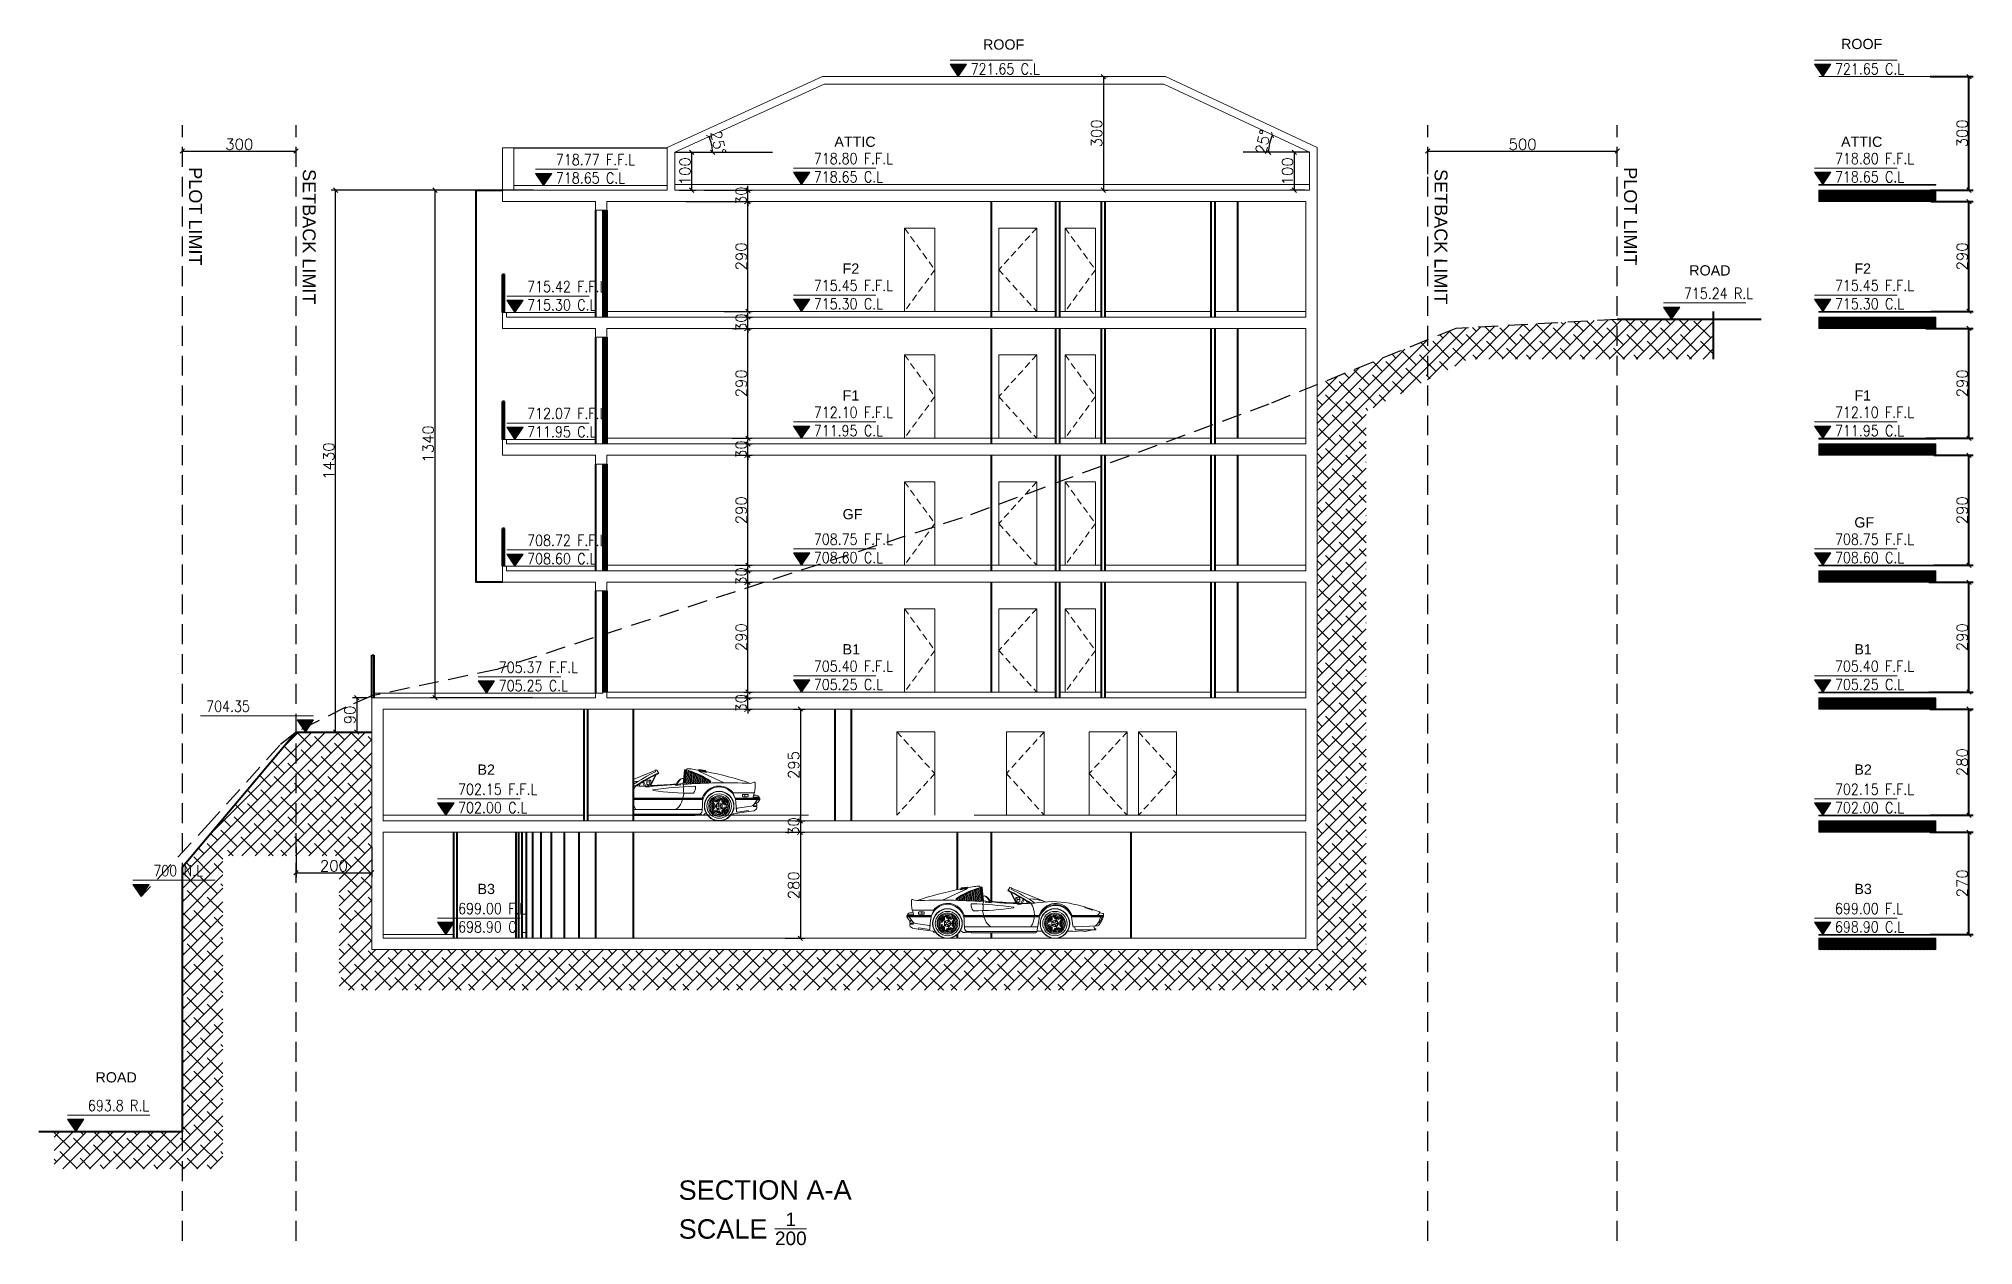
# Model space of a CAD drawing. Header units: metres. Extents: x -322116 to -321123, y -26723 to -26468.
# Drawn here: x -321915.4 to -321864.4, y -26722.7 to -26690.9 of the extents above; entities that cross this region are included whole.
import ezdxf

# ---------------------------------------------------------------- set-up
doc = ezdxf.new("R2010")
doc.units = ezdxf.units.M
doc.header["$LTSCALE"] = 7
doc.header["$MEASUREMENT"] = 0
doc.header["$PDMODE"] = 34
doc.header["$PDSIZE"] = 0.5
for name, pattern in [('1363-TXX-A-XXX-Plots layouts-R02$0$HIDDEN', [0.375, 0.25, -0.125]), ('Hidden', [9.525, 6.35, -3.175]), ('Keyplan G01-C$0$DASHED2', [0.375, 0.25, -0.125])]:
    doc.linetypes.add(name, pattern=pattern)
for name, color, linetype, lineweight in [('1363TX15X-AS301$0$A-FLOR-IDEN', 4, 'Continuous', 18), ('A-ANNO-TXT3', 6, 'Continuous', 30), ('A-DOOR', 134, 'Continuous', 18), ('A-FLOR-HIDN', 9, 'Hidden', 13), ('A-GRID-DIMS', 142, 'Continuous', 9), ('A-WALL-BLWO', 7, 'Continuous', 40), ('L-Structure', 5, 'Continuous', 15), ('plaster', 1, 'Continuous', 0), ('STR HATCH', 8, 'Continuous', 9), ('STR HATCH @ 0.1', 8, 'Continuous', 9), ('STR HATCH @ 0.125', 8, 'Continuous', 9), ('STR HATCH @ 0.25', 8, 'Continuous', 9), ('STR HATCH @ 0.5', 8, 'Continuous', 9), ('STR HATCH @ 1', 8, 'Continuous', 9), ('STR HATCH @ 1000', 8, 'Continuous', 9), ('STR HATCH @ 2', 8, 'Continuous', 9), ('STR HATCH @ 200', 8, 'Continuous', 9), ('XREF-W09-A-ELEV04$0$A--SECT-TILE', 32, 'Continuous', 5)]:
    doc.layers.add(name, color=color, linetype=linetype, lineweight=lineweight)
doc.layers.add('Layer1', color=2, linetype='Continuous')
doc.styles.add('1363TX15X-AS301$0$EG_SIMPLEX', font='SIMPLEX.shx')
doc.styles.add('EG_SIMPLEX', font='SIMPLEX.shx')
doc.styles.get("Standard").update_dxf_attribs({"font": 'romans.shx', "height": 0.5})
doc.dimstyles.new('ERGA-M-0200', dxfattribs={"dimscale": 1.15, "dimtxt": 0.2, "dimasz": 0.2, "dimexe": 0.1, "dimexo": 0.1, "dimgap": 0.06, "dimtad": 1, "dimdec": 1, "dimlfac": 100, "dimrnd": 5, "dimdsep": 46, "dimtxsty": 'EG_SIMPLEX', "dimblk1": 'OBLIQUE', "dimblk2": 'OBLIQUE', "dimsah": 1, "dimcen": 0.3, "dimclrd": 256, "dimclre": 256, "dimclrt": 2, "dimadec": 0, "dimazin": 0, "dimtfac": 1, "dimtdec": 1, "dimtix": 1, "dimtmove": 2, "dimatfit": 3, "dimldrblk": 'OBLIQUE', "dimfxl": 1, "dimtolj": 1, "dimtzin": 0, "dimarcsym": 0})

msp = doc.modelspace()

# ---------------------------------------------------------------- texts
at = {"layer": 'A-ANNO-TXT3', "lineweight": 5}
for s, width, gutter_width, heights, insert, char_height, attachment_point, rotation in [('\\A1;{\\fArial Unicode MS|b0|i0|c0|p34;ROOF}', 1.423931, 3.0774, [0.4674], (-321890.5031, -26690.8777, 877.0002), 0.27, 1, 359.90083), ('\\A1;{\\fArial Unicode MS|b0|i0|c0|p34;ATTIC}', 1.423931, 3.0774, [0.4674], (-321894.4271, -26693.4437, 1754.0008), 0.27, 1, 359.90083), ('{\\fArial Unicode MS|b0|i0|c0|p34;PLOT LIMIT}', 4.17223, 5.1289, [0.3528], (-321911.4697, -26696.8482, -876.9993), 0.341116, 9, 269.90083), ('{\\fArial Unicode MS|b0|i0|c0|p34;SETBACK LIMIT}', 4.17223, 5.1289, [0.3528], (-321908.4697, -26697.8763, 0), 0.341116, 9, 269.90083), ('{\\fArial Unicode MS|b0|i0|c0|p34;SETBACK LIMIT}', 4.17223, 5.1289, [0.3528], (-321878.5936, -26697.8763, 0.0007), 0.341116, 9, 269.90083), ('{\\fArial Unicode MS|b0|i0|c0|p34;PLOT LIMIT}', 4.17223, 5.1289, [0.3528], (-321873.5899, -26696.8482, 0), 0.341116, 9, 269.90083), ('\\A1;{\\fArial Unicode MS|b0|i0|c0|p34;F2}', 1.423931, 3.0774, [0.4674], (-321894.2096, -26696.7937, 877), 0.27, 1, 359.90083), ('\\A1;{\\fArial Unicode MS|b0|i0|c0|p34;F1}', 1.423931, 3.0774, [0.4674], (-321894.2096, -26700.1437, 877), 0.27, 1, 359.90083), ('\\A1;{\\fArial Unicode MS|b0|i0|c0|p34;GF}', 1.423931, 3.0774, [0.4674], (-321894.2096, -26703.2765, 877.0007), 0.27, 1, 359.90083), ('\\A1;{\\fArial Unicode MS|b0|i0|c0|p34;B2 }', 1.423931, 3.0774, [0.4674], (-321903.8482, -26710.0202), 0.27, 1, 359.90083), ('\\A1;{\\fArial Unicode MS|b0|i0|c0|p34;B3}', 1.423931, 3.0774, [0.4674], (-321903.8482, -26713.1702), 0.27, 1, 359.90083), ('\\A1;{\\fArial Unicode MS|b0|i0|c0|p34;SECTION A-A\\PSCALE \\H0.7x;\\S1/200;}', 8.323156, 7.6934, [2.2325], (-321898.5363, -26722.7135, 0.0007), 0.511674, 7, 0.09917)]:
    msp.add_mtext_dynamic_manual_height_columns(s, width=width, gutter_width=gutter_width, heights=heights, dxfattribs=dict(at, insert=insert, char_height=char_height, attachment_point=attachment_point, rotation=rotation))
at = {"layer": 'A-ANNO-TXT3', "lineweight": 5, "char_height": 0.27, "width": 5.925218, "attachment_point": 1, "rotation": 359.90083}
for s, insert in [('\\A1;{\\fArial Unicode MS|b0|i0|c0|p34;ROAD\\P}', (-321871.8597, -26696.8406)), ('\\A1;{\\fArial Unicode MS|b0|i0|c0|p34;B1\\P}', (-321894.2096, -26706.8437, 877.0007)), ('\\A1;{\\fArial Unicode MS|b0|i0|c0|p34;ROAD\\P}', (-321913.9315, -26718.1432))]:
    msp.add_mtext(s, dxfattribs=dict(at, insert=insert))

# ---------------------------------------------------------------- blocks, each defined once
blk = doc.blocks.new('_OBLIQUE')
at = {"color": 0, "linetype": 'ByBlock'}
blk.add_line((-0.5, -0.5), (0.5, 0.5), dxfattribs=at)
blk = doc.blocks.new('*D26')
at = {"layer": 'A-GRID-DIMS', "lineweight": -2, "transparency": 16777216}
for p, q in [((-321911.638, -26694.106), (-321911.638, -26693.712)), ((-321911.638, -26693.827), (-321908.638, -26693.827)), ((-321908.638, -26694.106), (-321908.638, -26693.712))]:
    blk.add_line(p, q, dxfattribs=at)
at = {"layer": 'Defpoints', "color": 0, "transparency": 16777216}
for p in [(-321908.638, -26693.827), (-321911.638, -26694.221, -876.999), (-321908.638, -26694.221)]:
    blk.add_point(p, dxfattribs=at)
at = {"layer": 'A-GRID-DIMS', "lineweight": -2, "transparency": 16777216, "xscale": 0.115, "yscale": 0.115, "zscale": 0.115, "rotation": 180}
blk.add_blockref('_OBLIQUE', (-321911.638, -26693.827), dxfattribs=at)
at = {"layer": 'A-GRID-DIMS', "lineweight": -2, "transparency": 16777216, "xscale": 0.115, "yscale": 0.115, "zscale": 0.115}
blk.add_blockref('_OBLIQUE', (-321908.638, -26693.827), dxfattribs=at)
at = {"layer": 'A-GRID-DIMS', "color": 2, "transparency": 16777216, "insert": (-321910.138, -26693.649), "char_height": 0.2875, "attachment_point": 5, "style": 'EG_SIMPLEX'}
blk.add_mtext('\\A1;300', dxfattribs=at)
blk = doc.blocks.new('*D27')
at = {"layer": 'A-GRID-DIMS', "lineweight": -2, "transparency": 16777216}
for p, q in [((-321878.762, -26694.439), (-321878.762, -26693.712)), ((-321878.762, -26693.827), (-321873.759, -26693.827)), ((-321873.759, -26693.918), (-321873.759, -26693.712))]:
    blk.add_line(p, q, dxfattribs=at)
at = {"layer": 'Defpoints', "color": 0, "transparency": 16777216}
for p in [(-321873.759, -26693.827), (-321873.759, -26694.033), (-321878.762, -26694.554, 0.001)]:
    blk.add_point(p, dxfattribs=at)
at = {"layer": 'A-GRID-DIMS', "lineweight": -2, "transparency": 16777216, "xscale": 0.115, "yscale": 0.115, "zscale": 0.115, "rotation": 180}
blk.add_blockref('_OBLIQUE', (-321878.762, -26693.827), dxfattribs=at)
at = {"layer": 'A-GRID-DIMS', "lineweight": -2, "transparency": 16777216, "xscale": 0.115, "yscale": 0.115, "zscale": 0.115}
blk.add_blockref('_OBLIQUE', (-321873.759, -26693.827), dxfattribs=at)
at = {"layer": 'A-GRID-DIMS', "color": 2, "transparency": 16777216, "insert": (-321876.261, -26693.649), "char_height": 0.2875, "attachment_point": 5, "style": 'EG_SIMPLEX'}
blk.add_mtext('\\A1;500', dxfattribs=at)
blk = doc.blocks.new('*U133')
blk.add_hatch(color=256).paths.add_polyline_path([(150, 225), (-150, 225), (0, 0)])
blk.add_line((-150, 300), (1362, 300))
blk.add_lwpolyline([(-150, 225), (150, 225), (0, 0)], close=True)
at = {"style": '1363TX15X-AS301$0$EG_SIMPLEX', "width": 0.85}
for tag, p in [('F.F.L.', (225, 375)), ('C.L.', (225, 39))]:
    blk.add_attdef(tag, p, '', height=200, dxfattribs=at)
blk = doc.blocks.new('TOPO')
at = {"layer": 'Layer1', "linetype": 'Keyplan G01-C$0$DASHED2', "ltscale": 0.3, "elevation": 0.001}
blk.add_lwpolyline([(-321873.759, -26698.269), (-321878.021, -26698.509), (-321882.959, -26700.509), (-321891.057, -26703.509), (-321903.336, -26707.509), (-321906.638, -26708.209), (-321907.321, -26708.509), (-321908.638, -26709.166), (-321909.064, -26709.509), (-321910.868, -26711.509), (-321912.73, -26713.509)], dxfattribs=at)
at = {"layer": '1363TX15X-AS301$0$A-FLOR-IDEN'}
ref = blk.add_blockref('*U133', (-321912.73, -26713.509, -177.001), dxfattribs=dict(at, xscale=0.00144, yscale=0.00144, zscale=0.00144))
ref.add_attrib('F.F.L.', '700 N.L', (-321912.406, -26712.969, -177.001), dxfattribs={"layer": '0', "height": 0.288, "style": '1363TX15X-AS301$0$EG_SIMPLEX', "width": 0.85})
blk = doc.blocks.new('*D59')
at = {"layer": 'A-GRID-DIMS', "lineweight": -2, "transparency": 16777216}
for p, q in [((-321908.638, -26712.197), (-321908.638, -26712.992)), ((-321906.638, -26712.197), (-321906.638, -26712.992)), ((-321908.638, -26712.877), (-321906.638, -26712.877))]:
    blk.add_line(p, q, dxfattribs=at)
at = {"layer": 'Defpoints', "color": 0, "transparency": 16777216}
for p in [(-321908.638, -26712.082), (-321906.638, -26712.082, -877), (-321906.638, -26712.877)]:
    blk.add_point(p, dxfattribs=at)
at = {"layer": 'A-GRID-DIMS', "lineweight": -2, "transparency": 16777216, "xscale": 0.115, "yscale": 0.115, "zscale": 0.115, "rotation": 180}
blk.add_blockref('_OBLIQUE', (-321908.638, -26712.877), dxfattribs=at)
at = {"layer": 'A-GRID-DIMS', "lineweight": -2, "transparency": 16777216, "xscale": 0.115, "yscale": 0.115, "zscale": 0.115}
blk.add_blockref('_OBLIQUE', (-321906.638, -26712.877), dxfattribs=at)
at = {"layer": 'A-GRID-DIMS', "color": 2, "transparency": 16777216, "insert": (-321907.638, -26712.698), "char_height": 0.2875, "attachment_point": 5, "style": 'EG_SIMPLEX'}
blk.add_mtext('\\A1;200', dxfattribs=at)
blk = doc.blocks.new('*D60')
at = {"layer": 'A-GRID-DIMS', "lineweight": -2, "transparency": 16777216}
for p, q in [((-321906.753, -26708.259), (-321907.152, -26708.259)), ((-321907.037, -26708.259), (-321907.037, -26709.166)), ((-321906.753, -26709.166), (-321907.152, -26709.166))]:
    blk.add_line(p, q, dxfattribs=at)
at = {"layer": 'Defpoints', "color": 0, "transparency": 16777216}
for p in [(-321906.638, -26708.259, 586.106), (-321907.037, -26709.166), (-321906.638, -26709.166, -274.743)]:
    blk.add_point(p, dxfattribs=at)
at = {"layer": 'A-GRID-DIMS', "lineweight": -2, "transparency": 16777216, "xscale": 0.115, "yscale": 0.115, "zscale": 0.115}
for p, rotation in [((-321907.037, -26708.259), 90), ((-321907.037, -26709.166), 270)]:
    blk.add_blockref('_OBLIQUE', p, dxfattribs=dict(at, rotation=rotation))
at = {"layer": 'A-GRID-DIMS', "color": 2, "transparency": 16777216, "insert": (-321907.216, -26708.712), "char_height": 0.2875, "attachment_point": 5, "rotation": 90, "style": 'EG_SIMPLEX'}
blk.add_mtext('\\A1;90', dxfattribs=at)
blk = doc.blocks.new('carr1')
at = {"layer": 'A-DOOR'}
for p, q in [((-321632.714, -27217.361), (-321632.444, -27217.237)), ((-321632.509, -27217.227), (-321632.52, -27217.248)), ((-321632.52, -27217.248), (-321632.45, -27217.235)), ((-321632.516, -27217.247), (-321632.516, -27217.243)), ((-321632.513, -27217.246), (-321632.513, -27217.235)), ((-321632.51, -27217.246), (-321632.51, -27217.229)), ((-321632.439, -27217.218), (-321632.509, -27217.227)), ((-321632.507, -27217.245), (-321632.507, -27217.229)), ((-321632.504, -27217.245), (-321632.504, -27217.228)), ((-321632.501, -27217.244), (-321632.501, -27217.228)), ((-321632.497, -27217.244), (-321632.497, -27217.227)), ((-321632.494, -27217.243), (-321632.494, -27217.227)), ((-321632.491, -27217.243), (-321632.491, -27217.226)), ((-321632.488, -27217.242), (-321632.488, -27217.226)), ((-321632.485, -27217.242), (-321632.485, -27217.225)), ((-321632.482, -27217.241), (-321632.482, -27217.225)), ((-321632.478, -27217.241), (-321632.478, -27217.224)), ((-321632.475, -27217.24), (-321632.475, -27217.224)), ((-321632.472, -27217.24), (-321632.472, -27217.223)), ((-321632.469, -27217.239), (-321632.469, -27217.223)), ((-321632.466, -27217.239), (-321632.466, -27217.222)), ((-321632.462, -27217.238), (-321632.462, -27217.222)), ((-321632.459, -27217.238), (-321632.459, -27217.221)), ((-321632.456, -27217.237), (-321632.456, -27217.221)), ((-321632.453, -27217.237), (-321632.453, -27217.22)), ((-321632.45, -27217.235), (-321632.439, -27217.218)), ((-321632.45, -27217.236), (-321632.45, -27217.22)), ((-321632.447, -27217.232), (-321632.447, -27217.219)), ((-321632.444, -27217.237), (-321632.435, -27217.223)), ((-321632.443, -27217.225), (-321632.443, -27217.219)), ((-321632.44, -27217.219), (-321632.44, -27217.218)), ((-321632.39, -27217.258), (-321632.38, -27217.372)), ((-321632.378, -27217.254), (-321632.367, -27217.373)), ((-321632.365, -27217.249), (-321632.354, -27217.374)), ((-321632.353, -27217.245), (-321632.341, -27217.375)), ((-321632.341, -27217.241), (-321632.329, -27217.376)), ((-321632.328, -27217.237), (-321632.316, -27217.377)), ((-321632.316, -27217.234), (-321632.303, -27217.378)), ((-321632.285, -27217.219), (-321632.306, -27217.22)), ((-321632.305, -27217.21), (-321632.292, -27217.359)), ((-321632.278, -27217.228), (-321632.304, -27217.23)), ((-321632.297, -27217.23), (-321632.285, -27217.367)), ((-321632.291, -27217.229), (-321632.279, -27217.366)), ((-321632.285, -27217.229), (-321632.272, -27217.365)), ((-321632.279, -27217.225), (-321632.266, -27217.368)), ((-321631.977, -27217.222), (-321632.001, -27217.259)), ((-321631.961, -27217.225), (-321631.977, -27217.222)), ((-321631.961, -27217.228), (-321631.964, -27217.241)), ((-321631.961, -27217.228), (-321631.961, -27217.225)), ((-321631.58, -27217.381), (-321631.961, -27217.228)), ((-321633.002, -27217.368), (-321633.043, -27217.355)), ((-321633.043, -27217.47), (-321632.809, -27217.47)), ((-321633.028, -27217.53), (-321633.04, -27217.47)), ((-321632.834, -27217.53), (-321632.809, -27217.47)), ((-321632.557, -27217.358), (-321632.553, -27217.364)), ((-321632.548, -27217.34), (-321632.546, -27217.364)), ((-321632.536, -27217.333), (-321632.533, -27217.364)), ((-321632.524, -27217.325), (-321632.52, -27217.365)), ((-321632.512, -27217.318), (-321632.507, -27217.365)), ((-321632.5, -27217.311), (-321632.495, -27217.366)), ((-321632.487, -27217.304), (-321632.482, -27217.366)), ((-321632.475, -27217.298), (-321632.469, -27217.367)), ((-321632.463, -27217.291), (-321632.456, -27217.368)), ((-321632.451, -27217.285), (-321632.444, -27217.368)), ((-321632.439, -27217.279), (-321632.431, -27217.369)), ((-321632.427, -27217.274), (-321632.418, -27217.37)), ((-321632.415, -27217.269), (-321632.405, -27217.37)), ((-321632.402, -27217.263), (-321632.392, -27217.371)), ((-321632.275, -27217.472), (-321632.275, -27217.482)), ((-321632.266, -27217.381), (-321632.272, -27217.405)), ((-321632.26, -27217.371), (-321632.266, -27217.381)), ((-321631.972, -27217.272), (-321631.908, -27217.398)), ((-321631.963, -27217.277), (-321631.901, -27217.398)), ((-321631.912, -27217.332), (-321631.912, -27217.379)), ((-321631.899, -27217.332), (-321631.912, -27217.332)), ((-321631.912, -27217.379), (-321631.908, -27217.383)), ((-321631.908, -27217.383), (-321631.892, -27217.382)), ((-321631.903, -27217.334), (-321631.895, -27217.352)), ((-321631.896, -27217.359), (-321631.902, -27217.382)), ((-321631.874, -27217.336), (-321631.899, -27217.332)), ((-321631.899, -27217.405), (-321631.892, -27217.398)), ((-321631.855, -27217.405), (-321631.899, -27217.405)), ((-321631.895, -27217.352), (-321631.868, -27217.354)), ((-321631.892, -27217.382), (-321631.892, -27217.397)), ((-321631.879, -27217.38), (-321631.874, -27217.38)), ((-321631.879, -27217.398), (-321631.879, -27217.38)), ((-321631.879, -27217.398), (-321631.874, -27217.4)), ((-321631.867, -27217.343), (-321631.874, -27217.336)), ((-321631.874, -27217.38), (-321631.867, -27217.375)), ((-321631.874, -27217.4), (-321631.855, -27217.401)), ((-321631.867, -27217.375), (-321631.867, -27217.343)), ((-321631.835, -27217.355), (-321631.858, -27217.398)), ((-321631.855, -27217.401), (-321631.855, -27217.405)), ((-321631.825, -27217.362), (-321631.843, -27217.397)), ((-321631.785, -27217.394), (-321631.8, -27217.37)), ((-321631.149, -27217.445), (-321631.16, -27217.435)), ((-321631.078, -27217.47), (-321631.149, -27217.445)), ((-321631.089, -27217.462), (-321631.134, -27217.445)), ((-321631.088, -27217.46), (-321631.089, -27217.462)), ((-321631.072, -27217.465), (-321631.078, -27217.47)), ((-321633.104, -27217.53), (-321633.104, -27217.543)), ((-321632.834, -27217.53), (-321633.104, -27217.53)), ((-321632.834, -27217.533), (-321633.104, -27217.533)), ((-321632.834, -27217.536), (-321633.104, -27217.536)), ((-321632.834, -27217.539), (-321633.104, -27217.539)), ((-321633.089, -27217.566), (-321633.104, -27217.543)), ((-321632.837, -27217.543), (-321633.104, -27217.543)), ((-321633.097, -27217.52), (-321633.101, -27217.53)), ((-321633.031, -27217.52), (-321633.097, -27217.52)), ((-321633.042, -27217.595), (-321633.078, -27217.543)), ((-321633.072, -27217.594), (-321633.072, -27217.612)), ((-321633.072, -27217.612), (-321633.034, -27217.612)), ((-321633.072, -27217.622), (-321633.072, -27217.635)), ((-321633.034, -27217.622), (-321633.072, -27217.622)), ((-321633.072, -27217.635), (-321633.066, -27217.647)), ((-321633.066, -27217.647), (-321633.043, -27217.666)), ((-321633.059, -27217.498), (-321633.034, -27217.498)), ((-321633.043, -27217.666), (-321632.98, -27217.677)), ((-321633.034, -27217.612), (-321633.034, -27217.622)), ((-321632.856, -27217.638), (-321633.01, -27217.615)), ((-321632.98, -27217.677), (-321632.977, -27217.665)), ((-321632.815, -27217.701), (-321632.98, -27217.677)), ((-321632.977, -27217.508), (-321632.977, -27217.495)), ((-321632.856, -27217.682), (-321632.977, -27217.665)), ((-321632.97, -27217.489), (-321632.92, -27217.489)), ((-321632.92, -27217.514), (-321632.97, -27217.514)), ((-321632.939, -27217.489), (-321632.939, -27217.514)), ((-321632.913, -27217.495), (-321632.913, -27217.508)), ((-321632.85, -27217.647), (-321632.856, -27217.638)), ((-321632.856, -27217.682), (-321632.85, -27217.676)), ((-321632.85, -27217.676), (-321632.843, -27217.576)), ((-321632.699, -27217.586), (-321632.747, -27217.602)), ((-321632.747, -27217.629), (-321632.699, -27217.645)), ((-321632.708, -27217.599), (-321632.743, -27217.611)), ((-321632.743, -27217.621), (-321632.708, -27217.632)), ((-321632.699, -27217.536), (-321632.699, -27217.586)), ((-321632.699, -27217.645), (-321632.699, -27217.695)), ((-321632.693, -27217.596), (-321632.693, -27217.636)), ((-321632.69, -27217.538), (-321632.69, -27217.574)), ((-321632.69, -27217.657), (-321632.69, -27217.693)), ((-321632.651, -27217.577), (-321632.689, -27217.59)), ((-321632.689, -27217.642), (-321632.651, -27217.654)), ((-321632.659, -27217.564), (-321632.68, -27217.535)), ((-321632.68, -27217.697), (-321632.659, -27217.667)), ((-321632.644, -27217.568), (-321632.673, -27217.528)), ((-321632.673, -27217.703), (-321632.644, -27217.663)), ((-321632.596, -27217.553), (-321632.644, -27217.568)), ((-321632.62, -27217.612), (-321632.644, -27217.58)), ((-321632.644, -27217.652), (-321632.62, -27217.619)), ((-321632.644, -27217.663), (-321632.596, -27217.678)), ((-321632.595, -27217.562), (-321632.63, -27217.574)), ((-321632.63, -27217.658), (-321632.595, -27217.669)), ((-321632.61, -27217.6), (-321632.589, -27217.571)), ((-321632.61, -27217.616), (-321632.58, -27217.575)), ((-321632.58, -27217.656), (-321632.61, -27217.616)), ((-321632.589, -27217.661), (-321632.61, -27217.631)), ((-321631.647, -27217.53), (-321632.485, -27217.53)), ((-321631.654, -27217.533), (-321632.484, -27217.533)), ((-321631.654, -27217.536), (-321632.483, -27217.536)), ((-321631.655, -27217.539), (-321632.482, -27217.539)), ((-321631.652, -27217.543), (-321632.481, -27217.543)), ((-321632.475, -27217.598), (-321632.473, -27217.668)), ((-321632.473, -27217.654), (-321631.673, -27217.654)), ((-321632.275, -27217.482), (-321632.263, -27217.529)), ((-321632.249, -27217.577), (-321632.26, -27217.543)), ((-321631.647, -27217.53), (-321631.834, -27217.53)), ((-321631.653, -27217.543), (-321631.683, -27217.707)), ((-321631.653, -27217.53), (-321631.656, -27217.543)), ((-321631.525, -27217.586), (-321631.572, -27217.602)), ((-321631.572, -27217.629), (-321631.525, -27217.645)), ((-321631.533, -27217.599), (-321631.568, -27217.611)), ((-321631.568, -27217.621), (-321631.533, -27217.632)), ((-321631.525, -27217.536), (-321631.525, -27217.586)), ((-321631.525, -27217.645), (-321631.525, -27217.695)), ((-321631.518, -27217.596), (-321631.518, -27217.636)), ((-321631.515, -27217.538), (-321631.515, -27217.574)), ((-321631.515, -27217.657), (-321631.515, -27217.693)), ((-321631.476, -27217.577), (-321631.514, -27217.59)), ((-321631.514, -27217.642), (-321631.476, -27217.654)), ((-321631.484, -27217.564), (-321631.506, -27217.535)), ((-321631.506, -27217.697), (-321631.484, -27217.667)), ((-321631.469, -27217.568), (-321631.499, -27217.528)), ((-321631.499, -27217.703), (-321631.469, -27217.663)), ((-321631.422, -27217.553), (-321631.469, -27217.568)), ((-321631.445, -27217.612), (-321631.469, -27217.58)), ((-321631.469, -27217.652), (-321631.445, -27217.619)), ((-321631.469, -27217.663), (-321631.422, -27217.678)), ((-321631.42, -27217.562), (-321631.455, -27217.574)), ((-321631.455, -27217.658), (-321631.42, -27217.669)), ((-321631.436, -27217.6), (-321631.414, -27217.571)), ((-321631.414, -27217.661), (-321631.436, -27217.631)), ((-321631.435, -27217.616), (-321631.405, -27217.575)), ((-321631.405, -27217.656), (-321631.435, -27217.616)), ((-321630.955, -27217.53), (-321631.309, -27217.53)), ((-321630.955, -27217.533), (-321631.309, -27217.533)), ((-321630.956, -27217.536), (-321631.309, -27217.536)), ((-321630.957, -27217.539), (-321631.309, -27217.539)), ((-321631.304, -27217.53), (-321631.301, -27217.542)), ((-321631.304, -27217.543), (-321631.289, -27217.643)), ((-321630.958, -27217.543), (-321631.304, -27217.543)), ((-321631.016, -27217.64), (-321631.276, -27217.654)), ((-321631.265, -27217.685), (-321631.269, -27217.654)), ((-321631.037, -27217.685), (-321631.265, -27217.685)), ((-321631.154, -27217.705), (-321631.075, -27217.685)), ((-321631.034, -27217.527), (-321631.088, -27217.53)), ((-321631.053, -27217.673), (-321631.059, -27217.641)), ((-321631.038, -27217.673), (-321631.053, -27217.673)), ((-321631.038, -27217.673), (-321631.037, -27217.679)), ((-321631.037, -27217.679), (-321631.037, -27217.685)), ((-321630.986, -27217.584), (-321631.002, -27217.609)), ((-321631.002, -27217.609), (-321630.989, -27217.609)), ((-321630.958, -27217.508), (-321630.999, -27217.501)), ((-321630.977, -27217.584), (-321630.986, -27217.584)), ((-321630.973, -27217.555), (-321630.98, -27217.571)), ((-321630.98, -27217.571), (-321630.967, -27217.571)), ((-321630.964, -27217.555), (-321630.973, -27217.555)), ((-321632.809, -27217.711), (-321632.815, -27217.701)), ((-321632.799, -27217.711), (-321632.809, -27217.711)), ((-321632.793, -27217.705), (-321632.799, -27217.711)), ((-321632.507, -27217.698), (-321632.52, -27217.695)), ((-321632.488, -27217.714), (-321632.507, -27217.698)), ((-321632.469, -27217.714), (-321632.488, -27217.714)), ((-321632.456, -27217.705), (-321632.469, -27217.714)), ((-321632.402, -27217.711), (-321632.462, -27217.711)), ((-321632.437, -27217.705), (-321632.456, -27217.705)), ((-321632.435, -27217.705), (-321631.685, -27217.705)), ((-321632.393, -27217.717), (-321632.408, -27217.705)), ((-321632.393, -27217.717), (-321631.695, -27217.717)), ((-321631.678, -27217.701), (-321631.618, -27217.701)), ((-321631.348, -27217.701), (-321631.288, -27217.701)), ((-321631.288, -27217.701), (-321631.275, -27217.705)), ((-321631.275, -27217.705), (-321631.199, -27217.695)), ((-321631.199, -27217.695), (-321631.154, -27217.705))]:
    blk.add_line(p, q, dxfattribs=at)
for centre, radius in [((-321632.659, -27217.616), 0.162), ((-321632.659, -27217.616), 0.159), ((-321631.485, -27217.616), 0.162), ((-321631.485, -27217.616), 0.159), ((-321632.659, -27217.616), 0.133), ((-321632.659, -27217.616), 0.114), ((-321632.659, -27217.616), 0.102), ((-321632.659, -27217.616), 0.0889), ((-321632.659, -27217.616), 0.0127), ((-321632.63, -27217.616), 0.00635), ((-321631.485, -27217.616), 0.133), ((-321631.485, -27217.616), 0.114), ((-321631.485, -27217.616), 0.102), ((-321631.485, -27217.616), 0.0889), ((-321631.485, -27217.616), 0.0127), ((-321631.456, -27217.616), 0.00635)]:
    blk.add_circle(centre, radius, dxfattribs=at)
for centre, radius, start, end in [((-321631.772, -27221.014), 3.848, 101.1375, 108.6505), ((-321632.079, -27218.05), 0.856, 106.6287, 124.2618), ((-321632.079, -27218.05), 0.85, 106.6287, 124.2618), ((-321631.772, -27221.014), 3.848, 98.9092, 100.0579), ((-321632.325, -27217.393), 0.185, 83.9156, 103.1755), ((-321632.322, -27217.235), 0.00635, 5.1944, 106.6287), ((-321632.285, -27217.225), 0.00635, 5.1944, 94.1185), ((-321632.723, -27218.837), 1.735, 56.1253, 65.4116), ((-321632.723, -27218.837), 1.742, 55.8423, 65.3782), ((-321632.723, -27218.837), 1.767, 54.7598, 64.5537), ((-321632.781, -27217.397), 0.272, 172.226, 195.5692), ((-321633.045, -27217.361), 0.00635, 71.5651, 172.226), ((-321632.725, -27222.638), 5.278, 85.0164, 93.0145), ((-321632.659, -27217.59), 0.184, 357.5047, 175.4783), ((-321632.659, -27217.59), 0.194, 18.1482, 141.4681), ((-321632.554, -27217.352), 0.0127, 124.2618, 239.656), ((-321632.554, -27217.352), 0.00635, 124.2618, 239.656), ((-321632.393, -27217.406), 0.00635, 88.8129, 175.6099), ((-321632.303, -27217.413), 0.0968, 175.6099, 218.626), ((-321632.558, -27222.161), 4.764, 82.5112, 88.0167), ((-321632.374, -27217.47), 0.00635, 218.626, 270.3731), ((-321632.352, -27214.776), 2.7, 269.54, 278.8423), ((-321632.286, -27217.358), 0.00635, 185.1944, 260.9328), ((-321631.866, -27214.726), 2.672, 260.9328, 269.4307), ((-321632.38, -27217.435), 0.112, 340.4628, 15.1938), ((-321632.258, -27217.344), 0.0297, 56.9829, 113.5542), ((-321632.287, -27217.404), 0.0905, 17.6367, 62.3192), ((-321632.725, -27222.638), 5.278, 84.0569, 84.7873), ((-321632.287, -27217.404), 0.0969, 16.3877, 62.3192), ((-321631.866, -27214.726), 2.665, 262.8735, 269.0206), ((-321631.938, -27217.441), 0.00317, 279.6646, 83.3016), ((-321631.866, -27214.726), 2.672, 269.7012, 273.4064), ((-321631.83, -27217.359), 0.00653, 324.9605, 141.986), ((-321631.756, -27217.797), 0.449, 68.2312, 91.8676), ((-321631.94, -27217.523), 0.231, 325.6886, 33.9543), ((-321631.516, -27218.503), 1.126, 80.256, 99.744), ((-321631.478, -27217.603), 0.194, 22.151, 156.6372), ((-321631.478, -27217.581), 0.184, 16.0134, 156.6372), ((-321631.478, -27217.603), 0.184, 23.3628, 156.6372), ((-321631.993, -27220.319), 3.001, 70.6707, 77.1477), ((-321633.064, -27217.534), 0.0364, 82.9525, 157.5604), ((-321633.048, -27217.537), 0.0508, 215.2176, 271.2671), ((-321633.048, -27217.639), 0.0508, 88.7329, 118.6877), ((-321633, -27217.566), 0.0508, 215.2176, 258.6901), ((-321632.97, -27217.495), 0.00635, 90, 180), ((-321632.97, -27217.508), 0.00635, 180, 270), ((-321632.92, -27217.495), 0.00635, 0, 90), ((-321632.92, -27217.508), 0.00635, 270, 0), ((-321632.659, -27217.616), 0.0825, 178.5619, 181.4381), ((-321632.659, -27217.616), 0.0756, 122.0923, 165.9077), ((-321632.659, -27217.616), 0.0756, 194.0923, 237.9077), ((-321632.659, -27217.616), 0.0689, 125.6367, 162.3633), ((-321632.659, -27217.616), 0.0689, 197.6367, 234.3633), ((-321632.659, -27217.616), 0.0629, 129.6558, 158.3442), ((-321632.659, -27217.616), 0.0629, 201.6558, 230.3442), ((-321632.659, -27217.616), 0.0566, 135.2165, 152.7835), ((-321632.659, -27217.616), 0.0566, 207.2165, 224.7835), ((-321632.687, -27217.596), 0.00635, 108, 180), ((-321632.687, -27217.636), 0.00635, 180, 252), ((-321632.659, -27217.616), 0.0825, 106.5619, 109.4381), ((-321632.659, -27217.616), 0.0756, 50.0923, 93.9077), ((-321632.659, -27217.616), 0.0756, 266.0923, 309.9077), ((-321632.659, -27217.616), 0.0689, 53.6367, 90.3633), ((-321632.659, -27217.616), 0.0689, 269.6367, 306.3633), ((-321632.659, -27217.616), 0.0629, 57.6558, 86.3442), ((-321632.659, -27217.616), 0.0629, 273.6558, 302.3442), ((-321632.649, -27217.583), 0.00635, 36, 108), ((-321632.649, -27217.648), 0.00635, 252, 324), ((-321632.659, -27217.616), 0.0566, 63.2165, 80.7835), ((-321632.659, -27217.616), 0.0566, 279.2165, 296.7835), ((-321632.625, -27217.616), 0.00635, 324, 36), ((-321632.659, -27217.616), 0.0566, 351.2165, 8.7835), ((-321632.659, -27217.616), 0.0629, 345.6558, 14.3442), ((-321632.659, -27217.616), 0.0825, 34.5619, 37.4381), ((-321632.659, -27217.616), 0.0689, 341.6367, 18.3633), ((-321632.659, -27217.616), 0.0825, 322.5619, 325.4381), ((-321632.659, -27217.616), 0.0756, 338.0923, 21.9077), ((-321632.435, -27217.666), 0.0381, 181.9827, 270), ((-321632.124, -27217.535), 0.131, 198.287, 243.6279), ((-321631.485, -27217.616), 0.0825, 178.5619, 181.4381), ((-321631.485, -27217.616), 0.0756, 122.0923, 165.9077), ((-321631.485, -27217.616), 0.0756, 194.0923, 237.9077), ((-321631.485, -27217.616), 0.0689, 125.6367, 162.3633), ((-321631.485, -27217.616), 0.0689, 197.6367, 234.3633), ((-321631.485, -27217.616), 0.0629, 129.6558, 158.3442), ((-321631.485, -27217.616), 0.0629, 201.6558, 230.3442), ((-321631.485, -27217.616), 0.0566, 135.2165, 152.7835), ((-321631.485, -27217.616), 0.0566, 207.2165, 224.7835), ((-321631.512, -27217.596), 0.00635, 108, 180), ((-321631.512, -27217.636), 0.00635, 180, 252), ((-321631.485, -27217.616), 0.0825, 106.5619, 109.4381), ((-321631.485, -27217.616), 0.0756, 50.0923, 93.9077), ((-321631.485, -27217.616), 0.0756, 266.0923, 309.9077), ((-321631.485, -27217.616), 0.0689, 53.6367, 90.3633), ((-321631.485, -27217.616), 0.0689, 269.6367, 306.3633), ((-321631.485, -27217.616), 0.0629, 57.6558, 86.3442), ((-321631.485, -27217.616), 0.0629, 273.6558, 302.3442), ((-321631.485, -27217.616), 0.0566, 63.2165, 80.7835), ((-321631.474, -27217.583), 0.00635, 36, 108), ((-321631.474, -27217.648), 0.00635, 252, 324), ((-321631.485, -27217.616), 0.0566, 279.2165, 296.7835), ((-321631.451, -27217.616), 0.00635, 324, 36), ((-321631.485, -27217.616), 0.0566, 351.2165, 8.7835), ((-321631.485, -27217.616), 0.0629, 345.6558, 14.3442), ((-321631.485, -27217.616), 0.0825, 34.5619, 37.4381), ((-321631.485, -27217.616), 0.0689, 341.6367, 18.3633), ((-321631.485, -27217.616), 0.0825, 322.5619, 325.4381), ((-321631.485, -27217.616), 0.0756, 338.0923, 21.9077), ((-321631.277, -27217.641), 0.0127, 188.4513, 273.0713), ((-321631.186, -27217.491), 0.209, 314.0815, 345.6357), ((-321631.04, -27217.481), 0.0462, 277.3344, 341.6585), ((-321631.016, -27217.633), 0.00635, 273.0713, 315.3221), ((-321631.16, -27217.491), 0.209, 315.3221, 353.2753), ((-321631.002, -27217.493), 0.00635, 341.6585, 73.9092), ((-321630.959, -27217.514), 0.00635, 353.2753, 80.5377), ((-321632.659, -27217.616), 0.0825, 250.5619, 253.4381), ((-321631.695, -27217.705), 0.0127, 270, 349.6952), ((-321631.485, -27217.616), 0.0825, 250.5619, 253.4381)]:
    blk.add_arc(centre, radius, start, end, dxfattribs=at)
at = {"layer": 'A-DOOR', "extrusion": (0, 0, -1)}
for centre, major_axis, start_param, end_param in [((-321632.683, -27217.598), (-0.00449, 0.00449), 1.420899, 7.704084), ((-321632.683, -27217.632), (0.00449, 0.00449), -1.406534571557882, 4.876650735621705), ((-321632.651, -27217.643), (-0.00449, 0.00449), 5.19081, 11.473995), ((-321632.65, -27217.588), (0.00449, 0.00449), 1.10674, 7.389925), ((-321631.508, -27217.598), (-0.00449, 0.00449), 1.420899, 7.704084), ((-321631.508, -27217.632), (0.00449, 0.00449), -1.406534571557882, 4.876650735621705), ((-321631.475, -27217.588), (0.00449, 0.00449), 1.10674, 7.389925), ((-321631.476, -27217.643), (-0.00449, 0.00449), 5.19081, 11.473995)]:
    blk.add_ellipse(centre, major_axis=major_axis, ratio=1, start_param=start_param, end_param=end_param, dxfattribs=at)
blk = doc.blocks.new('*U576')
at = {"layer": 'STR HATCH @ 0.1'}
h = blk.add_hatch(dxfattribs=at)
h.set_pattern_fill('ANSI31', color=256, scale=0.001)
h.set_pattern_definition([(45, (-299.711407287, -219.896720744), (-8.8388347648e-06, 8.8388347648e-06), [])])
h.paths.add_polyline_path([(-321867.28, -26694.859), (-321864.196, -26694.859), (-321864.202, -26695.159), (-321867.285, -26695.159)])
h.paths.add_polyline_path([(-321867.285, -26698.209), (-321864.202, -26698.209), (-321864.202, -26698.509), (-321867.285, -26698.509)])
h.paths.add_polyline_path([(-321867.285, -26701.559), (-321864.202, -26701.559), (-321864.202, -26701.859), (-321867.285, -26701.859)])
h.paths.add_polyline_path([(-321867.285, -26704.909), (-321864.202, -26704.909), (-321864.202, -26705.209), (-321867.285, -26705.209)])
h.paths.add_polyline_path([(-321867.285, -26708.259), (-321864.202, -26708.259), (-321864.202, -26708.559), (-321867.285, -26708.559)])
h.paths.add_polyline_path([(-321867.285, -26711.509), (-321864.202, -26711.509), (-321864.202, -26711.809), (-321867.285, -26711.809)])
h.paths.add_polyline_path([(-321867.285, -26714.609), (-321864.202, -26714.609), (-321864.202, -26714.909), (-321867.285, -26714.909)])
at = {"layer": 'STR HATCH @ 0.125'}
h = blk.add_hatch(dxfattribs=at)
h.set_pattern_fill('ANSI31', color=256, scale=0.001)
h.set_pattern_definition([(45, (-299.711407287, -219.896720744), (-1.1048543456e-05, 1.1048543456e-05), [])])
h.paths.add_polyline_path([(-321867.28, -26694.859), (-321864.196, -26694.859), (-321864.202, -26695.159), (-321867.285, -26695.159)])
h.paths.add_polyline_path([(-321867.285, -26698.209), (-321864.202, -26698.209), (-321864.202, -26698.509), (-321867.285, -26698.509)])
h.paths.add_polyline_path([(-321867.285, -26701.559), (-321864.202, -26701.559), (-321864.202, -26701.859), (-321867.285, -26701.859)])
h.paths.add_polyline_path([(-321867.285, -26704.909), (-321864.202, -26704.909), (-321864.202, -26705.209), (-321867.285, -26705.209)])
h.paths.add_polyline_path([(-321867.285, -26708.259), (-321864.202, -26708.259), (-321864.202, -26708.559), (-321867.285, -26708.559)])
h.paths.add_polyline_path([(-321867.285, -26711.509), (-321864.202, -26711.509), (-321864.202, -26711.809), (-321867.285, -26711.809)])
h.paths.add_polyline_path([(-321867.285, -26714.609), (-321864.202, -26714.609), (-321864.202, -26714.909), (-321867.285, -26714.909)])
at = {"layer": 'STR HATCH @ 0.25'}
h = blk.add_hatch(dxfattribs=at)
h.set_pattern_fill('ANSI31', color=256, scale=0.001)
h.set_pattern_definition([(45, (-299.711407287, -219.896720744), (-2.20970869121e-05, 2.20970869121e-05), [])])
h.paths.add_polyline_path([(-321867.28, -26694.859), (-321864.196, -26694.859), (-321864.202, -26695.159), (-321867.285, -26695.159)])
h.paths.add_polyline_path([(-321867.285, -26698.209), (-321864.202, -26698.209), (-321864.202, -26698.509), (-321867.285, -26698.509)])
h.paths.add_polyline_path([(-321867.285, -26701.559), (-321864.202, -26701.559), (-321864.202, -26701.859), (-321867.285, -26701.859)])
h.paths.add_polyline_path([(-321867.285, -26704.909), (-321864.202, -26704.909), (-321864.202, -26705.209), (-321867.285, -26705.209)])
h.paths.add_polyline_path([(-321867.285, -26708.259), (-321864.202, -26708.259), (-321864.202, -26708.559), (-321867.285, -26708.559)])
h.paths.add_polyline_path([(-321867.285, -26711.509), (-321864.202, -26711.509), (-321864.202, -26711.809), (-321867.285, -26711.809)])
h.paths.add_polyline_path([(-321867.285, -26714.609), (-321864.202, -26714.609), (-321864.202, -26714.909), (-321867.285, -26714.909)])
at = {"layer": 'STR HATCH @ 0.5'}
h = blk.add_hatch(dxfattribs=at)
h.set_pattern_fill('ANSI31', color=256, scale=0.001)
h.set_pattern_definition([(45, (-299.711407287, -219.896720744), (-4.41941738242e-05, 4.41941738242e-05), [])])
h.paths.add_polyline_path([(-321867.28, -26694.859), (-321864.196, -26694.859), (-321864.202, -26695.159), (-321867.285, -26695.159)])
h.paths.add_polyline_path([(-321867.285, -26698.209), (-321864.202, -26698.209), (-321864.202, -26698.509), (-321867.285, -26698.509)])
h.paths.add_polyline_path([(-321867.285, -26701.559), (-321864.202, -26701.559), (-321864.202, -26701.859), (-321867.285, -26701.859)])
h.paths.add_polyline_path([(-321867.285, -26704.909), (-321864.202, -26704.909), (-321864.202, -26705.209), (-321867.285, -26705.209)])
h.paths.add_polyline_path([(-321867.285, -26708.259), (-321864.202, -26708.259), (-321864.202, -26708.559), (-321867.285, -26708.559)])
h.paths.add_polyline_path([(-321867.285, -26711.509), (-321864.202, -26711.509), (-321864.202, -26711.809), (-321867.285, -26711.809)])
h.paths.add_polyline_path([(-321867.285, -26714.609), (-321864.202, -26714.609), (-321864.202, -26714.909), (-321867.285, -26714.909)])
at = {"layer": 'STR HATCH @ 1'}
h = blk.add_hatch(dxfattribs=at)
h.set_pattern_fill('ANSI31', color=256, scale=0.001)
h.set_pattern_definition([(45, (-299.71140729, -219.89672074), (-8.83883476483e-05, 8.83883476483e-05), [])])
h.paths.add_polyline_path([(-321867.28, -26694.859), (-321864.196, -26694.859), (-321864.202, -26695.159), (-321867.285, -26695.159)])
h.paths.add_polyline_path([(-321867.285, -26698.209), (-321864.202, -26698.209), (-321864.202, -26698.509), (-321867.285, -26698.509)])
h.paths.add_polyline_path([(-321867.285, -26701.559), (-321864.202, -26701.559), (-321864.202, -26701.859), (-321867.285, -26701.859)])
h.paths.add_polyline_path([(-321867.285, -26704.909), (-321864.202, -26704.909), (-321864.202, -26705.209), (-321867.285, -26705.209)])
h.paths.add_polyline_path([(-321867.285, -26708.259), (-321864.202, -26708.259), (-321864.202, -26708.559), (-321867.285, -26708.559)])
h.paths.add_polyline_path([(-321867.285, -26711.509), (-321864.202, -26711.509), (-321864.202, -26711.809), (-321867.285, -26711.809)])
h.paths.add_polyline_path([(-321867.285, -26714.609), (-321864.202, -26714.609), (-321864.202, -26714.909), (-321867.285, -26714.909)])
at = {"layer": 'STR HATCH @ 1000'}
h = blk.add_hatch(dxfattribs=at)
h.set_pattern_fill('ANSI31', color=256, scale=0.001)
h.set_pattern_definition([(45, (-299.71141, -219.89672), (-0.08838834765, 0.08838834765), [])])
h.paths.add_polyline_path([(-321867.28, -26694.859), (-321864.196, -26694.859), (-321864.202, -26695.159), (-321867.285, -26695.159)])
h.paths.add_polyline_path([(-321867.285, -26698.209), (-321864.202, -26698.209), (-321864.202, -26698.509), (-321867.285, -26698.509)])
h.paths.add_polyline_path([(-321867.285, -26701.559), (-321864.202, -26701.559), (-321864.202, -26701.859), (-321867.285, -26701.859)])
h.paths.add_polyline_path([(-321867.285, -26704.909), (-321864.202, -26704.909), (-321864.202, -26705.209), (-321867.285, -26705.209)])
h.paths.add_polyline_path([(-321867.285, -26708.259), (-321864.202, -26708.259), (-321864.202, -26708.559), (-321867.285, -26708.559)])
h.paths.add_polyline_path([(-321867.285, -26711.509), (-321864.202, -26711.509), (-321864.202, -26711.809), (-321867.285, -26711.809)])
h.paths.add_polyline_path([(-321867.285, -26714.609), (-321864.202, -26714.609), (-321864.202, -26714.909), (-321867.285, -26714.909)])
at = {"layer": 'STR HATCH @ 2'}
h = blk.add_hatch(dxfattribs=at)
h.set_pattern_fill('ANSI31', color=256, scale=0.001)
h.set_pattern_definition([(45, (-299.71140729, -219.89672074), (-0.0001767766952966, 0.0001767766952966), [])])
h.paths.add_polyline_path([(-321867.28, -26694.859), (-321864.196, -26694.859), (-321864.202, -26695.159), (-321867.285, -26695.159)])
h.paths.add_polyline_path([(-321867.285, -26698.209), (-321864.202, -26698.209), (-321864.202, -26698.509), (-321867.285, -26698.509)])
h.paths.add_polyline_path([(-321867.285, -26701.559), (-321864.202, -26701.559), (-321864.202, -26701.859), (-321867.285, -26701.859)])
h.paths.add_polyline_path([(-321867.285, -26704.909), (-321864.202, -26704.909), (-321864.202, -26705.209), (-321867.285, -26705.209)])
h.paths.add_polyline_path([(-321867.285, -26708.259), (-321864.202, -26708.259), (-321864.202, -26708.559), (-321867.285, -26708.559)])
h.paths.add_polyline_path([(-321867.285, -26711.509), (-321864.202, -26711.509), (-321864.202, -26711.809), (-321867.285, -26711.809)])
h.paths.add_polyline_path([(-321867.285, -26714.609), (-321864.202, -26714.609), (-321864.202, -26714.909), (-321867.285, -26714.909)])
at = {"layer": 'STR HATCH @ 200'}
h = blk.add_hatch(dxfattribs=at)
h.set_pattern_fill('ANSI31', color=256, scale=0.001)
h.set_pattern_definition([(45, (-299.711407, -219.89672), (-0.0176776695297, 0.0176776695297), [])])
h.paths.add_polyline_path([(-321867.28, -26694.859), (-321864.196, -26694.859), (-321864.202, -26695.159), (-321867.285, -26695.159)])
h.paths.add_polyline_path([(-321867.285, -26698.209), (-321864.202, -26698.209), (-321864.202, -26698.509), (-321867.285, -26698.509)])
h.paths.add_polyline_path([(-321867.285, -26701.559), (-321864.202, -26701.559), (-321864.202, -26701.859), (-321867.285, -26701.859)])
h.paths.add_polyline_path([(-321867.285, -26704.909), (-321864.202, -26704.909), (-321864.202, -26705.209), (-321867.285, -26705.209)])
h.paths.add_polyline_path([(-321867.285, -26708.259), (-321864.202, -26708.259), (-321864.202, -26708.559), (-321867.285, -26708.559)])
h.paths.add_polyline_path([(-321867.285, -26711.509), (-321864.202, -26711.509), (-321864.202, -26711.809), (-321867.285, -26711.809)])
h.paths.add_polyline_path([(-321867.285, -26714.609), (-321864.202, -26714.609), (-321864.202, -26714.909), (-321867.285, -26714.909)])
blk = doc.blocks.new('*D95')
at = {"layer": 'A-GRID-DIMS', "lineweight": -2, "transparency": 16777216}
for p, q in [((-321864.333, -26695.159), (-321863.211, -26695.159)), ((-321863.326, -26698.059), (-321863.326, -26695.159)), ((-321864.333, -26698.059), (-321863.211, -26698.059))]:
    blk.add_line(p, q, dxfattribs=at)
at = {"layer": 'Defpoints', "color": 0, "transparency": 16777216}
for p in [(-321864.448, -26695.159), (-321863.326, -26695.159), (-321864.448, -26698.059)]:
    blk.add_point(p, dxfattribs=at)
at = {"layer": 'A-GRID-DIMS', "lineweight": -2, "transparency": 16777216, "xscale": 0.115, "yscale": 0.115, "zscale": 0.115}
for p, rotation in [((-321863.326, -26695.159), 90), ((-321863.326, -26698.059), 270)]:
    blk.add_blockref('_OBLIQUE', p, dxfattribs=dict(at, rotation=rotation))
at = {"layer": 'A-GRID-DIMS', "color": 2, "transparency": 16777216, "insert": (-321863.504, -26696.609), "char_height": 0.2875, "attachment_point": 5, "rotation": 90, "style": 'EG_SIMPLEX'}
blk.add_mtext('\\A1;290', dxfattribs=at)
blk = doc.blocks.new('*D96')
at = {"layer": 'A-GRID-DIMS', "lineweight": -2, "transparency": 16777216}
for p, q in [((-321864.351, -26691.859), (-321863.211, -26691.859)), ((-321863.326, -26694.859), (-321863.326, -26691.859)), ((-321864.351, -26694.859), (-321863.211, -26694.859))]:
    blk.add_line(p, q, dxfattribs=at)
at = {"layer": 'Defpoints', "color": 0, "transparency": 16777216}
for p in [(-321864.466, -26691.859, -0.001), (-321863.326, -26691.859), (-321864.466, -26694.859)]:
    blk.add_point(p, dxfattribs=at)
at = {"layer": 'A-GRID-DIMS', "lineweight": -2, "transparency": 16777216, "xscale": 0.115, "yscale": 0.115, "zscale": 0.115}
for p, rotation in [((-321863.326, -26691.859), 90), ((-321863.326, -26694.859), 270)]:
    blk.add_blockref('_OBLIQUE', p, dxfattribs=dict(at, rotation=rotation))
at = {"layer": 'A-GRID-DIMS', "color": 2, "transparency": 16777216, "insert": (-321863.504, -26693.359), "char_height": 0.2875, "attachment_point": 5, "rotation": 90, "style": 'EG_SIMPLEX'}
blk.add_mtext('\\A1;300', dxfattribs=at)
blk = doc.blocks.new('*D97')
at = {"layer": 'A-GRID-DIMS', "lineweight": -2, "transparency": 16777216}
for p, q in [((-321864.362, -26708.559), (-321863.211, -26708.559)), ((-321863.326, -26711.359), (-321863.326, -26708.559)), ((-321864.362, -26711.359), (-321863.211, -26711.359))]:
    blk.add_line(p, q, dxfattribs=at)
at = {"layer": 'Defpoints', "color": 0, "transparency": 16777216}
for p in [(-321864.477, -26708.559, 0.001), (-321863.326, -26708.559), (-321864.477, -26711.359, 0.001)]:
    blk.add_point(p, dxfattribs=at)
at = {"layer": 'A-GRID-DIMS', "lineweight": -2, "transparency": 16777216, "xscale": 0.115, "yscale": 0.115, "zscale": 0.115}
for p, rotation in [((-321863.326, -26708.559), 90), ((-321863.326, -26711.359), 270)]:
    blk.add_blockref('_OBLIQUE', p, dxfattribs=dict(at, rotation=rotation))
at = {"layer": 'A-GRID-DIMS', "color": 2, "transparency": 16777216, "insert": (-321863.504, -26709.959), "char_height": 0.2875, "attachment_point": 5, "rotation": 90, "style": 'EG_SIMPLEX'}
blk.add_mtext('\\A1;280', dxfattribs=at)
blk = doc.blocks.new('*D98')
at = {"layer": 'A-GRID-DIMS', "lineweight": -2, "transparency": 16777216}
for p, q in [((-321864.387, -26705.209), (-321863.211, -26705.209)), ((-321863.326, -26708.109), (-321863.326, -26705.209)), ((-321864.387, -26708.109), (-321863.211, -26708.109))]:
    blk.add_line(p, q, dxfattribs=at)
at = {"layer": 'Defpoints', "color": 0, "transparency": 16777216}
for p in [(-321864.502, -26705.209), (-321863.326, -26705.209), (-321864.502, -26708.109, 0.001)]:
    blk.add_point(p, dxfattribs=at)
at = {"layer": 'A-GRID-DIMS', "lineweight": -2, "transparency": 16777216, "xscale": 0.115, "yscale": 0.115, "zscale": 0.115}
for p, rotation in [((-321863.326, -26705.209), 90), ((-321863.326, -26708.109), 270)]:
    blk.add_blockref('_OBLIQUE', p, dxfattribs=dict(at, rotation=rotation))
at = {"layer": 'A-GRID-DIMS', "color": 2, "transparency": 16777216, "insert": (-321863.504, -26706.659), "char_height": 0.2875, "attachment_point": 5, "rotation": 90, "style": 'EG_SIMPLEX'}
blk.add_mtext('\\A1;290', dxfattribs=at)
blk = doc.blocks.new('*D99')
at = {"layer": 'A-GRID-DIMS', "lineweight": -2, "transparency": 16777216}
for p, q in [((-321864.256, -26701.859), (-321863.211, -26701.859)), ((-321863.326, -26704.759), (-321863.326, -26701.859)), ((-321864.256, -26704.759), (-321863.211, -26704.759))]:
    blk.add_line(p, q, dxfattribs=at)
at = {"layer": 'Defpoints', "color": 0, "transparency": 16777216}
for p in [(-321864.371, -26701.859), (-321863.326, -26701.859), (-321864.371, -26704.759)]:
    blk.add_point(p, dxfattribs=at)
at = {"layer": 'A-GRID-DIMS', "lineweight": -2, "transparency": 16777216, "xscale": 0.115, "yscale": 0.115, "zscale": 0.115}
for p, rotation in [((-321863.326, -26701.859), 90), ((-321863.326, -26704.759), 270)]:
    blk.add_blockref('_OBLIQUE', p, dxfattribs=dict(at, rotation=rotation))
at = {"layer": 'A-GRID-DIMS', "color": 2, "transparency": 16777216, "insert": (-321863.504, -26703.309), "char_height": 0.2875, "attachment_point": 5, "rotation": 90, "style": 'EG_SIMPLEX'}
blk.add_mtext('\\A1;290', dxfattribs=at)
blk = doc.blocks.new('*D100')
at = {"layer": 'A-GRID-DIMS', "lineweight": -2, "transparency": 16777216}
for p, q in [((-321864.468, -26698.509), (-321863.211, -26698.509)), ((-321863.326, -26701.409), (-321863.326, -26698.509)), ((-321864.468, -26701.409), (-321863.211, -26701.409))]:
    blk.add_line(p, q, dxfattribs=at)
at = {"layer": 'Defpoints', "color": 0, "transparency": 16777216}
for p in [(-321864.583, -26698.509), (-321863.326, -26698.509), (-321864.583, -26701.409)]:
    blk.add_point(p, dxfattribs=at)
at = {"layer": 'A-GRID-DIMS', "lineweight": -2, "transparency": 16777216, "xscale": 0.115, "yscale": 0.115, "zscale": 0.115}
for p, rotation in [((-321863.326, -26698.509), 90), ((-321863.326, -26701.409), 270)]:
    blk.add_blockref('_OBLIQUE', p, dxfattribs=dict(at, rotation=rotation))
at = {"layer": 'A-GRID-DIMS', "color": 2, "transparency": 16777216, "insert": (-321863.504, -26699.959), "char_height": 0.2875, "attachment_point": 5, "rotation": 90, "style": 'EG_SIMPLEX'}
blk.add_mtext('\\A1;290', dxfattribs=at)
blk = doc.blocks.new('*D101')
at = {"layer": 'A-GRID-DIMS', "lineweight": -2, "transparency": 16777216}
for p, q in [((-321864.362, -26711.809), (-321863.211, -26711.809)), ((-321863.326, -26714.509), (-321863.326, -26711.809)), ((-321864.362, -26714.509), (-321863.211, -26714.509))]:
    blk.add_line(p, q, dxfattribs=at)
at = {"layer": 'Defpoints', "color": 0, "transparency": 16777216}
for p in [(-321864.477, -26711.809, 0.001), (-321863.326, -26711.809), (-321864.477, -26714.509, 0.001)]:
    blk.add_point(p, dxfattribs=at)
at = {"layer": 'A-GRID-DIMS', "lineweight": -2, "transparency": 16777216, "xscale": 0.115, "yscale": 0.115, "zscale": 0.115}
for p, rotation in [((-321863.326, -26711.809), 90), ((-321863.326, -26714.509), 270)]:
    blk.add_blockref('_OBLIQUE', p, dxfattribs=dict(at, rotation=rotation))
at = {"layer": 'A-GRID-DIMS', "color": 2, "transparency": 16777216, "insert": (-321863.504, -26713.159), "char_height": 0.2875, "attachment_point": 5, "rotation": 90, "style": 'EG_SIMPLEX'}
blk.add_mtext('\\A1;270', dxfattribs=at)
blk = doc.blocks.new('*D69')
at = {"layer": 'A-GRID-DIMS', "lineweight": -2, "transparency": 16777216}
for p, q in [((-321896.813, -26705.209), (-321896.593, -26705.209)), ((-321896.708, -26708.109), (-321896.708, -26705.209)), ((-321896.813, -26708.109), (-321896.593, -26708.109))]:
    blk.add_line(p, q, dxfattribs=at)
at = {"layer": 'Defpoints', "color": 0, "transparency": 16777216}
for p in [(-321896.928, -26705.209, 0), (-321896.708, -26705.209), (-321896.928, -26708.109, 0.001)]:
    blk.add_point(p, dxfattribs=at)
at = {"layer": 'A-GRID-DIMS', "lineweight": -2, "transparency": 16777216, "xscale": 0.115, "yscale": 0.115, "zscale": 0.115}
for p, rotation in [((-321896.708, -26705.209), 90), ((-321896.708, -26708.109), 270)]:
    blk.add_blockref('_OBLIQUE', p, dxfattribs=dict(at, rotation=rotation))
at = {"layer": 'A-GRID-DIMS', "color": 2, "transparency": 16777216, "insert": (-321896.886, -26706.659), "char_height": 0.2875, "attachment_point": 5, "rotation": 90, "style": 'EG_SIMPLEX'}
blk.add_mtext('\\A1;290', dxfattribs=at)
blk = doc.blocks.new('*D70')
at = {"layer": 'A-GRID-DIMS', "lineweight": -2, "transparency": 16777216}
for p, q in [((-321897.049, -26701.859), (-321896.593, -26701.859)), ((-321896.708, -26704.759), (-321896.708, -26701.859)), ((-321897.049, -26704.759), (-321896.593, -26704.759))]:
    blk.add_line(p, q, dxfattribs=at)
at = {"layer": 'Defpoints', "color": 0, "transparency": 16777216}
for p in [(-321897.164, -26701.859, 0), (-321896.708, -26701.859), (-321897.164, -26704.759, 0)]:
    blk.add_point(p, dxfattribs=at)
at = {"layer": 'A-GRID-DIMS', "lineweight": -2, "transparency": 16777216, "xscale": 0.115, "yscale": 0.115, "zscale": 0.115}
for p, rotation in [((-321896.708, -26701.859), 90), ((-321896.708, -26704.759), 270)]:
    blk.add_blockref('_OBLIQUE', p, dxfattribs=dict(at, rotation=rotation))
at = {"layer": 'A-GRID-DIMS', "color": 2, "transparency": 16777216, "insert": (-321896.886, -26703.309), "char_height": 0.2875, "attachment_point": 5, "rotation": 90, "style": 'EG_SIMPLEX'}
blk.add_mtext('\\A1;290', dxfattribs=at)
blk = doc.blocks.new('*D71')
at = {"layer": 'A-GRID-DIMS', "lineweight": -2, "transparency": 16777216}
for p, q in [((-321897.129, -26698.509), (-321896.593, -26698.509)), ((-321896.708, -26701.409), (-321896.708, -26698.509)), ((-321897.129, -26701.409), (-321896.593, -26701.409))]:
    blk.add_line(p, q, dxfattribs=at)
at = {"layer": 'Defpoints', "color": 0, "transparency": 16777216}
for p in [(-321897.244, -26698.509, 0), (-321896.708, -26698.509), (-321897.244, -26701.409, 0)]:
    blk.add_point(p, dxfattribs=at)
at = {"layer": 'A-GRID-DIMS', "lineweight": -2, "transparency": 16777216, "xscale": 0.115, "yscale": 0.115, "zscale": 0.115}
for p, rotation in [((-321896.708, -26698.509), 90), ((-321896.708, -26701.409), 270)]:
    blk.add_blockref('_OBLIQUE', p, dxfattribs=dict(at, rotation=rotation))
at = {"layer": 'A-GRID-DIMS', "color": 2, "transparency": 16777216, "insert": (-321896.886, -26699.959), "char_height": 0.2875, "attachment_point": 5, "rotation": 90, "style": 'EG_SIMPLEX'}
blk.add_mtext('\\A1;290', dxfattribs=at)
blk = doc.blocks.new('*D72')
at = {"layer": 'A-GRID-DIMS', "lineweight": -2, "transparency": 16777216}
for p, q in [((-321898.34, -26695.159), (-321896.593, -26695.159)), ((-321896.708, -26698.059), (-321896.708, -26695.159)), ((-321897.34, -26698.059), (-321896.593, -26698.059))]:
    blk.add_line(p, q, dxfattribs=at)
at = {"layer": 'Defpoints', "color": 0, "transparency": 16777216}
for p in [(-321898.455, -26695.159, 0), (-321896.708, -26695.159), (-321897.455, -26698.059, 0)]:
    blk.add_point(p, dxfattribs=at)
at = {"layer": 'A-GRID-DIMS', "lineweight": -2, "transparency": 16777216, "xscale": 0.115, "yscale": 0.115, "zscale": 0.115}
for p, rotation in [((-321896.708, -26695.159), 90), ((-321896.708, -26698.059), 270)]:
    blk.add_blockref('_OBLIQUE', p, dxfattribs=dict(at, rotation=rotation))
at = {"layer": 'A-GRID-DIMS', "color": 2, "transparency": 16777216, "insert": (-321896.886, -26696.609), "char_height": 0.2875, "attachment_point": 5, "rotation": 90, "style": 'EG_SIMPLEX'}
blk.add_mtext('\\A1;290', dxfattribs=at)
blk = doc.blocks.new('*D73')
at = {"layer": 'A-GRID-DIMS', "lineweight": -2, "transparency": 16777216}
for p, q in [((-321896.708, -26708.259), (-321896.708, -26708.144)), ((-321896.801, -26708.259), (-321896.593, -26708.259)), ((-321896.801, -26708.559), (-321896.593, -26708.559)), ((-321896.708, -26708.559), (-321896.708, -26708.259)), ((-321896.708, -26708.559), (-321896.708, -26708.674))]:
    blk.add_line(p, q, dxfattribs=at)
at = {"layer": 'Defpoints', "color": 0, "transparency": 16777216}
for p in [(-321896.916, -26708.259, 0.001), (-321896.916, -26708.559, 0.001), (-321896.708, -26708.259)]:
    blk.add_point(p, dxfattribs=at)
at = {"layer": 'A-GRID-DIMS', "lineweight": -2, "transparency": 16777216, "xscale": 0.115, "yscale": 0.115, "zscale": 0.115}
for p, rotation in [((-321896.708, -26708.259), 270), ((-321896.708, -26708.559), 90)]:
    blk.add_blockref('_OBLIQUE', p, dxfattribs=dict(at, rotation=rotation))
at = {"layer": 'A-GRID-DIMS', "color": 2, "transparency": 16777216, "insert": (-321896.886, -26708.409), "char_height": 0.2875, "attachment_point": 5, "rotation": 90, "style": 'EG_SIMPLEX'}
blk.add_mtext('\\A1;30', dxfattribs=at)
blk = doc.blocks.new('*D74')
at = {"layer": 'A-GRID-DIMS', "lineweight": -2, "transparency": 16777216}
for p, q in [((-321896.813, -26704.909), (-321896.593, -26704.909)), ((-321896.708, -26704.909), (-321896.708, -26704.794)), ((-321896.708, -26705.209), (-321896.708, -26704.909)), ((-321896.813, -26705.209), (-321896.593, -26705.209)), ((-321896.708, -26705.209), (-321896.708, -26705.324))]:
    blk.add_line(p, q, dxfattribs=at)
at = {"layer": 'Defpoints', "color": 0, "transparency": 16777216}
for p in [(-321896.928, -26704.909, 0), (-321896.708, -26704.909), (-321896.928, -26705.209, 0)]:
    blk.add_point(p, dxfattribs=at)
at = {"layer": 'A-GRID-DIMS', "lineweight": -2, "transparency": 16777216, "xscale": 0.115, "yscale": 0.115, "zscale": 0.115}
for p, rotation in [((-321896.708, -26704.909), 270), ((-321896.708, -26705.209), 90)]:
    blk.add_blockref('_OBLIQUE', p, dxfattribs=dict(at, rotation=rotation))
at = {"layer": 'A-GRID-DIMS', "color": 2, "transparency": 16777216, "insert": (-321896.886, -26705.059), "char_height": 0.2875, "attachment_point": 5, "rotation": 90, "style": 'EG_SIMPLEX'}
blk.add_mtext('\\A1;30', dxfattribs=at)
blk = doc.blocks.new('*D75')
at = {"layer": 'A-GRID-DIMS', "lineweight": -2, "transparency": 16777216}
for p, q in [((-321896.708, -26701.559), (-321896.708, -26701.444)), ((-321896.708, -26701.859), (-321896.708, -26701.559)), ((-321896.708, -26701.859), (-321896.708, -26701.974)), ((-321896.706, -26701.559), (-321896.593, -26701.559)), ((-321896.706, -26701.859), (-321896.593, -26701.859))]:
    blk.add_line(p, q, dxfattribs=at)
at = {"layer": 'Defpoints', "color": 0, "transparency": 16777216}
for p in [(-321896.821, -26701.559, 0), (-321896.821, -26701.859), (-321896.708, -26701.559)]:
    blk.add_point(p, dxfattribs=at)
at = {"layer": 'A-GRID-DIMS', "lineweight": -2, "transparency": 16777216, "xscale": 0.115, "yscale": 0.115, "zscale": 0.115}
for p, rotation in [((-321896.708, -26701.559), 270), ((-321896.708, -26701.859), 90)]:
    blk.add_blockref('_OBLIQUE', p, dxfattribs=dict(at, rotation=rotation))
at = {"layer": 'A-GRID-DIMS', "color": 2, "transparency": 16777216, "insert": (-321896.886, -26701.709), "char_height": 0.2875, "attachment_point": 5, "rotation": 90, "style": 'EG_SIMPLEX'}
blk.add_mtext('\\A1;30', dxfattribs=at)
blk = doc.blocks.new('*D76')
at = {"layer": 'A-GRID-DIMS', "lineweight": -2, "transparency": 16777216}
for p, q in [((-321896.746, -26698.209), (-321896.593, -26698.209)), ((-321896.708, -26698.209), (-321896.708, -26698.094)), ((-321896.708, -26698.509), (-321896.708, -26698.209)), ((-321896.746, -26698.509), (-321896.593, -26698.509)), ((-321896.708, -26698.509), (-321896.708, -26698.624))]:
    blk.add_line(p, q, dxfattribs=at)
at = {"layer": 'Defpoints', "color": 0, "transparency": 16777216}
for p in [(-321896.861, -26698.209, 0), (-321896.708, -26698.209), (-321896.861, -26698.509)]:
    blk.add_point(p, dxfattribs=at)
at = {"layer": 'A-GRID-DIMS', "lineweight": -2, "transparency": 16777216, "xscale": 0.115, "yscale": 0.115, "zscale": 0.115}
for p, rotation in [((-321896.708, -26698.209), 270), ((-321896.708, -26698.509), 90)]:
    blk.add_blockref('_OBLIQUE', p, dxfattribs=dict(at, rotation=rotation))
at = {"layer": 'A-GRID-DIMS', "color": 2, "transparency": 16777216, "insert": (-321896.886, -26698.359), "char_height": 0.2875, "attachment_point": 5, "rotation": 90, "style": 'EG_SIMPLEX'}
blk.add_mtext('\\A1;30', dxfattribs=at)
blk = doc.blocks.new('*D77')
at = {"layer": 'A-GRID-DIMS', "lineweight": -2, "transparency": 16777216}
for p, q in [((-321897.864, -26694.859), (-321896.593, -26694.859)), ((-321896.708, -26694.859), (-321896.708, -26694.744)), ((-321896.708, -26695.159), (-321896.708, -26694.859)), ((-321897.851, -26695.159), (-321896.593, -26695.159)), ((-321896.708, -26695.159), (-321896.708, -26695.274))]:
    blk.add_line(p, q, dxfattribs=at)
at = {"layer": 'Defpoints', "color": 0, "transparency": 16777216}
for p in [(-321897.979, -26694.859, 137.849), (-321896.708, -26694.859), (-321897.966, -26695.159)]:
    blk.add_point(p, dxfattribs=at)
at = {"layer": 'A-GRID-DIMS', "lineweight": -2, "transparency": 16777216, "xscale": 0.115, "yscale": 0.115, "zscale": 0.115}
for p, rotation in [((-321896.708, -26694.859), 270), ((-321896.708, -26695.159), 90)]:
    blk.add_blockref('_OBLIQUE', p, dxfattribs=dict(at, rotation=rotation))
at = {"layer": 'A-GRID-DIMS', "color": 2, "transparency": 16777216, "insert": (-321896.886, -26695.009), "char_height": 0.2875, "attachment_point": 5, "rotation": 90, "style": 'EG_SIMPLEX'}
blk.add_mtext('\\A1;30', dxfattribs=at)
blk = doc.blocks.new('*D78')
at = {"layer": 'A-GRID-DIMS', "lineweight": -2, "transparency": 16777216}
for p, q in [((-321887.326, -26691.859), (-321887.326, -26694.859)), ((-321887.283, -26691.859), (-321887.211, -26691.859)), ((-321887.283, -26694.859), (-321887.211, -26694.859))]:
    blk.add_line(p, q, dxfattribs=at)
at = {"layer": 'Defpoints', "color": 0, "transparency": 16777216}
for p in [(-321887.398, -26691.859, -0.001), (-321887.398, -26694.859, 0), (-321887.326, -26694.859)]:
    blk.add_point(p, dxfattribs=at)
at = {"layer": 'A-GRID-DIMS', "lineweight": -2, "transparency": 16777216, "xscale": 0.115, "yscale": 0.115, "zscale": 0.115}
for p, rotation in [((-321887.326, -26691.859), 90), ((-321887.326, -26694.859), 270)]:
    blk.add_blockref('_OBLIQUE', p, dxfattribs=dict(at, rotation=rotation))
at = {"layer": 'A-GRID-DIMS', "color": 2, "transparency": 16777216, "insert": (-321887.505, -26693.359), "char_height": 0.2875, "attachment_point": 5, "rotation": 90, "style": 'EG_SIMPLEX'}
blk.add_mtext('\\A1;300', dxfattribs=at)
blk = doc.blocks.new('*D79')
at = {"layer": 'A-GRID-DIMS', "lineweight": -2, "transparency": 16777216}
for p, q in [((-321902.661, -26694.859), (-321907.71, -26694.859)), ((-321907.595, -26709.166), (-321907.595, -26694.859)), ((-321906.868, -26709.166), (-321907.71, -26709.166))]:
    blk.add_line(p, q, dxfattribs=at)
at = {"layer": 'Defpoints', "color": 0, "transparency": 16777216}
for p in [(-321907.595, -26694.859), (-321902.546, -26694.859, 818.949), (-321906.753, -26709.166)]:
    blk.add_point(p, dxfattribs=at)
at = {"layer": 'A-GRID-DIMS', "lineweight": -2, "transparency": 16777216, "xscale": 0.115, "yscale": 0.115, "zscale": 0.115}
for p, rotation in [((-321907.595, -26694.859), 90), ((-321907.595, -26709.166), 270)]:
    blk.add_blockref('_OBLIQUE', p, dxfattribs=dict(at, rotation=rotation))
at = {"layer": 'A-GRID-DIMS', "color": 2, "transparency": 16777216, "insert": (-321907.773, -26702.012), "char_height": 0.2875, "attachment_point": 5, "rotation": 90, "style": 'EG_SIMPLEX'}
blk.add_mtext('\\A1;1430', dxfattribs=at)
blk = doc.blocks.new('*U102')
blk.add_hatch(color=256).paths.add_polyline_path([(150, 225), (-150, 225), (0, 0)])
blk.add_line((-150, 300), (1925, 300))
blk.add_lwpolyline([(-150, 225), (150, 225), (0, 0)], close=True)
at = {"style": '1363TX15X-AS301$0$EG_SIMPLEX', "width": 0.85}
for tag, p in [('F.F.L.', (225, 375)), ('C.L.', (225, 39))]:
    blk.add_attdef(tag, p, '', height=200, dxfattribs=at)
blk = doc.blocks.new('*D103')
at = {"layer": 'A-GRID-DIMS', "lineweight": -2, "transparency": 16777216}
for p, q in [((-321882.001, -26693.859), (-321882.403, -26693.859)), ((-321882.288, -26693.859), (-321882.288, -26694.859)), ((-321882.001, -26694.859), (-321882.403, -26694.859))]:
    blk.add_line(p, q, dxfattribs=at)
at = {"layer": 'Defpoints', "color": 0, "transparency": 16777216}
for p in [(-321881.886, -26693.859, -0.001), (-321882.288, -26694.859), (-321881.886, -26694.859, 0)]:
    blk.add_point(p, dxfattribs=at)
at = {"layer": 'A-GRID-DIMS', "lineweight": -2, "transparency": 16777216, "xscale": 0.115, "yscale": 0.115, "zscale": 0.115}
for p, rotation in [((-321882.288, -26693.859), 90), ((-321882.288, -26694.859), 270)]:
    blk.add_blockref('_OBLIQUE', p, dxfattribs=dict(at, rotation=rotation))
at = {"layer": 'A-GRID-DIMS', "color": 2, "transparency": 16777216, "insert": (-321882.466, -26694.359), "char_height": 0.2875, "attachment_point": 5, "rotation": 90, "style": 'EG_SIMPLEX'}
blk.add_mtext('\\A1;100', dxfattribs=at)
blk = doc.blocks.new('*D104')
at = {"layer": 'A-GRID-DIMS', "lineweight": -2, "transparency": 16777216}
for p, q in [((-321895.515, -26708.559), (-321895.207, -26708.559)), ((-321895.322, -26708.559), (-321895.322, -26711.509)), ((-321895.461, -26711.509), (-321895.207, -26711.509))]:
    blk.add_line(p, q, dxfattribs=at)
at = {"layer": 'Defpoints', "color": 0, "transparency": 16777216}
for p in [(-321895.63, -26708.559, 0.001), (-321895.576, -26711.509, -383.919), (-321895.322, -26711.509)]:
    blk.add_point(p, dxfattribs=at)
at = {"layer": 'A-GRID-DIMS', "lineweight": -2, "transparency": 16777216, "xscale": 0.115, "yscale": 0.115, "zscale": 0.115}
for p, rotation in [((-321895.322, -26708.559), 90), ((-321895.322, -26711.509), 270)]:
    blk.add_blockref('_OBLIQUE', p, dxfattribs=dict(at, rotation=rotation))
at = {"layer": 'A-GRID-DIMS', "color": 2, "transparency": 16777216, "insert": (-321895.501, -26710.034), "char_height": 0.2875, "attachment_point": 5, "rotation": 90, "style": 'EG_SIMPLEX'}
blk.add_mtext('\\A1;295', dxfattribs=at)
blk = doc.blocks.new('*D105')
at = {"layer": 'A-GRID-DIMS', "lineweight": -2, "transparency": 16777216}
for p, q in [((-321895.461, -26711.509), (-321895.207, -26711.509)), ((-321895.322, -26711.509), (-321895.322, -26711.394)), ((-321895.322, -26711.509), (-321895.322, -26711.809)), ((-321895.725, -26711.809), (-321895.207, -26711.809)), ((-321895.322, -26711.809), (-321895.322, -26711.924))]:
    blk.add_line(p, q, dxfattribs=at)
at = {"layer": 'Defpoints', "color": 0, "transparency": 16777216}
for p in [(-321895.576, -26711.509, -383.919), (-321895.84, -26711.809, 0.001), (-321895.322, -26711.809)]:
    blk.add_point(p, dxfattribs=at)
at = {"layer": 'A-GRID-DIMS', "lineweight": -2, "transparency": 16777216, "xscale": 0.115, "yscale": 0.115, "zscale": 0.115}
for p, rotation in [((-321895.322, -26711.509), 270), ((-321895.322, -26711.809), 90)]:
    blk.add_blockref('_OBLIQUE', p, dxfattribs=dict(at, rotation=rotation))
at = {"layer": 'A-GRID-DIMS', "color": 2, "transparency": 16777216, "insert": (-321895.501, -26711.659), "char_height": 0.2875, "attachment_point": 5, "rotation": 90, "style": 'EG_SIMPLEX'}
blk.add_mtext('\\A1;30', dxfattribs=at)
blk = doc.blocks.new('*D106')
at = {"layer": 'A-GRID-DIMS', "lineweight": -2, "transparency": 16777216}
for p, q in [((-321895.725, -26711.809), (-321895.207, -26711.809)), ((-321895.322, -26711.809), (-321895.322, -26714.609)), ((-321895.725, -26714.609), (-321895.207, -26714.609))]:
    blk.add_line(p, q, dxfattribs=at)
at = {"layer": 'Defpoints', "color": 0, "transparency": 16777216}
for p in [(-321895.84, -26711.809, 0.001), (-321895.84, -26714.609, 0.001), (-321895.322, -26714.609)]:
    blk.add_point(p, dxfattribs=at)
at = {"layer": 'A-GRID-DIMS', "lineweight": -2, "transparency": 16777216, "xscale": 0.115, "yscale": 0.115, "zscale": 0.115}
for p, rotation in [((-321895.322, -26711.809), 90), ((-321895.322, -26714.609), 270)]:
    blk.add_blockref('_OBLIQUE', p, dxfattribs=dict(at, rotation=rotation))
at = {"layer": 'A-GRID-DIMS', "color": 2, "transparency": 16777216, "insert": (-321895.501, -26713.209), "char_height": 0.2875, "attachment_point": 5, "rotation": 90, "style": 'EG_SIMPLEX'}
blk.add_mtext('\\A1;280', dxfattribs=at)
blk = doc.blocks.new('*D107')
at = {"layer": 'A-GRID-DIMS', "lineweight": -2, "transparency": 16777216}
for p, q in [((-321898.527, -26693.859), (-321898.076, -26693.859)), ((-321898.191, -26694.859), (-321898.191, -26693.859)), ((-321898.527, -26694.859), (-321898.076, -26694.859))]:
    blk.add_line(p, q, dxfattribs=at)
at = {"layer": 'Defpoints', "color": 0, "transparency": 16777216}
for p in [(-321898.642, -26693.859, 0), (-321898.191, -26693.859), (-321898.642, -26694.859, 0)]:
    blk.add_point(p, dxfattribs=at)
at = {"layer": 'A-GRID-DIMS', "lineweight": -2, "transparency": 16777216, "xscale": 0.115, "yscale": 0.115, "zscale": 0.115}
for p, rotation in [((-321898.191, -26693.859), 90), ((-321898.191, -26694.859), 270)]:
    blk.add_blockref('_OBLIQUE', p, dxfattribs=dict(at, rotation=rotation))
at = {"layer": 'A-GRID-DIMS', "color": 2, "transparency": 16777216, "insert": (-321898.369, -26694.359), "char_height": 0.2875, "attachment_point": 5, "rotation": 90, "style": 'EG_SIMPLEX'}
blk.add_mtext('\\A1;100', dxfattribs=at)
blk = doc.blocks.new('*D108')
at = {"layer": 'A-GRID-DIMS', "lineweight": -2, "transparency": 16777216}
blk.add_arc((-321898.642, -26693.859), 0.998, 360, 24.5278, dxfattribs=at)
at = {"layer": 'Defpoints', "color": 0, "transparency": 16777216}
for p in [(-321894.698, -26692.059, 0), (-321898.642, -26693.859, 0), (-321898.642, -26693.859, 0), (-321897.654, -26693.717), (-321896.063, -26693.859, 0)]:
    blk.add_point(p, dxfattribs=at)
at = {"layer": 'A-GRID-DIMS', "lineweight": -2, "transparency": 16777216, "xscale": 0.115, "yscale": 0.115, "zscale": 0.115}
for p, rotation in [((-321897.734, -26693.444), 114.5278412052414), ((-321897.644, -26693.859), 269.9999999998736)]:
    blk.add_blockref('_OBLIQUE', p, dxfattribs=dict(at, rotation=rotation))
at = {"layer": 'A-GRID-DIMS', "color": 2, "transparency": 16777216, "insert": (-321897.492, -26693.609), "char_height": 0.2875, "attachment_point": 5, "rotation": 282.2639, "style": 'EG_SIMPLEX'}
blk.add_mtext('\\A1;25°', dxfattribs=at)
blk = doc.blocks.new('*D109')
at = {"layer": 'A-GRID-DIMS', "lineweight": -2, "transparency": 16777216}
blk.add_arc((-321881.886, -26693.859), 1.079, 154.9058, 180, dxfattribs=at)
at = {"layer": 'Defpoints', "color": 0, "transparency": 16777216}
for p in [(-321885.729, -26692.059, 0), (-321883.634, -26693.859, 0), (-321882.919, -26693.548), (-321881.886, -26693.859, 0), (-321881.886, -26693.859, 0)]:
    blk.add_point(p, dxfattribs=at)
at = {"layer": 'A-GRID-DIMS', "lineweight": -2, "transparency": 16777216, "xscale": 0.115, "yscale": 0.115, "zscale": 0.115}
for p, rotation in [((-321882.863, -26693.401), 64.90581409019416), ((-321882.965, -26693.859), 270.0000000000885)]:
    blk.add_blockref('_OBLIQUE', p, dxfattribs=dict(at, rotation=rotation))
at = {"layer": 'A-GRID-DIMS', "color": 2, "transparency": 16777216, "insert": (-321883.113, -26693.586), "char_height": 0.2875, "attachment_point": 5, "rotation": 77.4529, "style": 'EG_SIMPLEX'}
blk.add_mtext('\\A1;25°', dxfattribs=at)
blk = doc.blocks.new('*D144')
at = {"layer": 'A-GRID-DIMS', "lineweight": -2, "transparency": 16777216}
for p, q in [((-321902.369, -26694.859), (-321905.086, -26694.859)), ((-321904.971, -26694.859), (-321904.971, -26708.259)), ((-321902.399, -26708.259), (-321905.086, -26708.259))]:
    blk.add_line(p, q, dxfattribs=at)
at = {"layer": 'Defpoints', "color": 0, "transparency": 16777216}
for p in [(-321902.254, -26694.859, 0), (-321904.971, -26708.259), (-321902.284, -26708.259, -230.086)]:
    blk.add_point(p, dxfattribs=at)
at = {"layer": 'A-GRID-DIMS', "lineweight": -2, "transparency": 16777216, "xscale": 0.115, "yscale": 0.115, "zscale": 0.115}
for p, rotation in [((-321904.971, -26694.859), 90), ((-321904.971, -26708.259), 270)]:
    blk.add_blockref('_OBLIQUE', p, dxfattribs=dict(at, rotation=rotation))
at = {"layer": 'A-GRID-DIMS', "color": 2, "transparency": 16777216, "insert": (-321905.149, -26701.559), "char_height": 0.2875, "attachment_point": 5, "rotation": 90, "style": 'EG_SIMPLEX'}
blk.add_mtext('\\A1;1340', dxfattribs=at)
blk = doc.blocks.new('N666')
at = {"layer": 'L-Structure', "linetype": 'Continuous'}
blk.add_line((-321864.2019, -26691.8587, -0.0005), (-321867.2854, -26691.8587, -0.0005), dxfattribs=at)
for points in [[(-321867.2854, -26694.8587), (-321864.2019, -26694.8587), (-321864.2019, -26695.1587), (-321867.2854, -26695.1587)], [(-321867.2854, -26698.2087), (-321864.2019, -26698.2087), (-321864.2019, -26698.5087), (-321867.2854, -26698.5087)], [(-321867.2854, -26701.5587), (-321864.2019, -26701.5587), (-321864.2019, -26701.8587), (-321867.2854, -26701.8587)], [(-321867.2854, -26704.9087), (-321864.2019, -26704.9087), (-321864.2019, -26705.2087), (-321867.2854, -26705.2087)]]:
    blk.add_lwpolyline(points, close=True, dxfattribs=at)
at = {"layer": 'L-Structure', "linetype": 'Continuous', "elevation": 0.0007}
for points in [[(-321867.2854, -26708.2587), (-321864.2019, -26708.2587), (-321864.2019, -26708.5587), (-321867.2854, -26708.5587)], [(-321867.2854, -26711.5087), (-321864.2019, -26711.5087), (-321864.2019, -26711.8087), (-321867.2854, -26711.8087)], [(-321867.2854, -26714.6087), (-321864.2019, -26714.6087), (-321864.2019, -26714.9087), (-321867.2854, -26714.9087)]]:
    blk.add_lwpolyline(points, close=True, dxfattribs=at)
at = {"layer": 'XREF-W09-A-ELEV04$0$A--SECT-TILE'}
for points in [[(-321867.2854, -26694.7087), (-321864.2019, -26694.7087), (-321864.2019, -26694.7287), (-321867.2854, -26694.7287)], [(-321867.2854, -26698.0587), (-321864.2019, -26698.0587), (-321864.2019, -26698.0787), (-321867.2854, -26698.0787)], [(-321867.2854, -26701.4087), (-321864.2019, -26701.4087), (-321864.2019, -26701.4287), (-321867.2854, -26701.4287)], [(-321867.2854, -26704.7587), (-321864.2019, -26704.7587), (-321864.2019, -26704.7787), (-321867.2854, -26704.7787)]]:
    blk.add_lwpolyline(points, close=True, dxfattribs=at)
at = {"layer": 'XREF-W09-A-ELEV04$0$A--SECT-TILE', "elevation": 0.0007}
for points in [[(-321867.2854, -26708.1087), (-321864.2019, -26708.1087), (-321864.2019, -26708.1287), (-321867.2854, -26708.1287)], [(-321867.2854, -26711.3587), (-321864.2019, -26711.3587), (-321864.2019, -26711.3787), (-321867.2854, -26711.3787)], [(-321867.2854, -26714.5087), (-321864.2019, -26714.5087), (-321864.2019, -26714.5287), (-321867.2854, -26714.5287)]]:
    blk.add_lwpolyline(points, close=True, dxfattribs=at)
at = {"layer": '1363TX15X-AS301$0$A-FLOR-IDEN'}
ref = blk.add_blockref('*U133', (-321867.1864, -26691.8587, -0.0005), dxfattribs=dict(at, xscale=0.00144, yscale=0.00144, zscale=0.00144))
ref.add_attrib('C.L.', '721.65 C.L', (-321866.8624, -26691.8021, -0.0005), dxfattribs={"layer": '0', "height": 0.288, "style": '1363TX15X-AS301$0$EG_SIMPLEX', "width": 0.85})
at = {"layer": '1363TX15X-AS301$0$A-FLOR-IDEN', "xscale": 0.00144, "yscale": 0.00144, "zscale": 0.00144}
for p, values in [((-321867.1864, -26694.7087, 0.0007), {'C.L.': '718.65 C.L', 'F.F.L.': '718.80 F.F.L'}), ((-321867.1864, -26698.0587, 0.0007), {'C.L.': '715.30 C.L', 'F.F.L.': '715.45 F.F.L'}), ((-321867.1864, -26701.4087, 0.0007), {'C.L.': '711.95 C.L', 'F.F.L.': '712.10 F.F.L'}), ((-321867.1864, -26704.7587, 0.0007), {'C.L.': '708.60 C.L', 'F.F.L.': '708.75 F.F.L'}), ((-321867.1864, -26708.1087, 0.0007), {'C.L.': '705.25 C.L', 'F.F.L.': '705.40 F.F.L'}), ((-321867.1864, -26711.3587, 0.0007), {'C.L.': '702.00 C.L', 'F.F.L.': '702.15 F.F.L'}), ((-321867.1864, -26714.5087, 0.0007), {'C.L.': '698.90 C.L', 'F.F.L.': '699.00 F.L'})]:
    blk.add_blockref('*U133', p, dxfattribs=at).add_auto_attribs(values)
at = {"layer": 'STR HATCH'}
blk.add_blockref('*U576', (0, 0), dxfattribs=at)
at = {"layer": 'A-ANNO-TXT3', "lineweight": 5, "char_height": 0.27, "attachment_point": 1, "rotation": 359.90083}
for s, insert in [('\\A1;{\\fArial Unicode MS|b0|i0|c0|p34;ROOF}', (-321866.702, -26690.8635, -0.0012)), ('\\A1;{\\fArial Unicode MS|b0|i0|c0|p34;ATTIC}', (-321866.702, -26693.4437)), ('\\A1;{\\fArial Unicode MS|b0|i0|c0|p34;F2}', (-321866.3509, -26696.7937)), ('\\A1;{\\fArial Unicode MS|b0|i0|c0|p34;F1}', (-321866.3509, -26700.1437)), ('\\A1;{\\fArial Unicode MS|b0|i0|c0|p34;GF}', (-321866.3509, -26703.4937)), ('\\A1;{\\fArial Unicode MS|b0|i0|c0|p34;B2 }', (-321866.3509, -26710.0202)), ('\\A1;{\\fArial Unicode MS|b0|i0|c0|p34;B3}', (-321866.3509, -26713.1702))]:
    blk.add_mtext_dynamic_manual_height_columns(s, width=1.423931, gutter_width=3.0774, heights=[0.4674], dxfattribs=dict(at, insert=insert))
at = {"layer": 'A-ANNO-TXT3', "lineweight": 5, "insert": (-321866.3509, -26706.8437), "char_height": 0.27, "width": 5.925218, "attachment_point": 1, "rotation": 359.90083}
blk.add_mtext('\\A1;{\\fArial Unicode MS|b0|i0|c0|p34;B1\\P}', dxfattribs=at)
at = {"layer": 'A-GRID-DIMS'}
for base, p1, p2, picture, middle in [((-321863.3258, -26691.8587), (-321864.4663, -26694.8587), (-321864.4663, -26691.8587, -0.0005), '*D96', (-321863.5041, -26693.3587)), ((-321863.3258, -26695.1587), (-321864.4476, -26698.0587), (-321864.4476, -26695.1587), '*D95', (-321863.5041, -26696.6087)), ((-321863.3258, -26698.5087), (-321864.5833, -26701.4087), (-321864.5833, -26698.5087), '*D100', (-321863.5041, -26699.9587)), ((-321863.3258, -26701.8587), (-321864.3714, -26704.7587), (-321864.3714, -26701.8587), '*D99', (-321863.5041, -26703.3087)), ((-321863.3258, -26705.2087), (-321864.5017, -26708.1087, 0.0007), (-321864.5017, -26705.2087), '*D98', (-321863.5041, -26706.6587)), ((-321863.3258, -26708.5587), (-321864.477, -26711.3587, 0.0007), (-321864.477, -26708.5587, 0.0007), '*D97', (-321863.5041, -26709.9587)), ((-321863.3258, -26711.8087), (-321864.477, -26714.5087, 0.0007), (-321864.477, -26711.8087, 0.0007), '*D101', (-321863.5041, -26713.1587))]:
    dim = blk.add_linear_dim(base=base, p1=p1, p2=p2, angle=90, dimstyle='ERGA-M-0200', override={"dimtxt": 0.25, "dimasz": 0.1, "dimgap": 0.03, "dimfxl": 100}, dxfattribs=at)
    dim.commit()
    dim.dimension.update_dxf_attribs({"geometry": picture, "text_midpoint": middle})

# ---------------------------------------------------------------- dimensions: what is measured, and where the dimension line sits
at = {"layer": 'A-GRID-DIMS'}
for base, p1, p2, picture, middle in [((-321887.3264, -26694.8587), (-321887.3979, -26691.8587, -0.0005), (-321887.3979, -26694.8587, 0.0002), '*D78', (-321887.5046, -26693.3587)), ((-321898.1905, -26693.8587), (-321898.6422, -26694.8587, 0), (-321898.6422, -26693.8587, 0), '*D107', (-321898.3688, -26694.3587)), ((-321882.2881, -26694.8587), (-321881.8857, -26693.8587, -0.0005), (-321881.8857, -26694.8587, 0.0002), '*D103', (-321882.4664, -26694.3587)), ((-321907.5947, -26694.8587), (-321906.7535, -26709.1659), (-321902.5465, -26694.8587, 818.949), '*D79', (-321907.773, -26702.0123)), ((-321904.9712, -26708.2587), (-321902.2545, -26694.8587, 0.0002), (-321902.2843, -26708.2587, -230.0857), '*D144', (-321905.1494, -26701.5587)), ((-321896.7077, -26694.8587), (-321897.9664, -26695.1587), (-321897.9786, -26694.8587, 137.8487), '*D77', (-321896.8859, -26695.0087)), ((-321896.7077, -26695.1587), (-321897.4551, -26698.0587, -0.0001), (-321898.4551, -26695.1587, -0.0003), '*D72', (-321896.8859, -26696.6087)), ((-321896.7077, -26698.5087), (-321897.2444, -26701.4087, 0), (-321897.2444, -26698.5087, 0.0001), '*D71', (-321896.8859, -26699.9587)), ((-321896.7077, -26698.2087), (-321896.8611, -26698.5087), (-321896.8611, -26698.2087, 0.0001), '*D76', (-321896.8859, -26698.3587)), ((-321896.7077, -26701.5587), (-321896.8208, -26701.8587), (-321896.8208, -26701.5587, 0.0001), '*D75', (-321896.8859, -26701.7087)), ((-321896.7077, -26701.8587), (-321897.1639, -26704.7587, 0), (-321897.1639, -26701.8587, 0.0001), '*D70', (-321896.8859, -26703.3087)), ((-321896.7077, -26704.9087), (-321896.9277, -26705.2087, 0.0001), (-321896.9277, -26704.9087, 0.0001), '*D74', (-321896.8859, -26705.0587)), ((-321896.7077, -26705.2087), (-321896.9277, -26708.1087, 0.0007), (-321896.9277, -26705.2087, 0.0001), '*D69', (-321896.8859, -26706.6587)), ((-321896.7077, -26708.2587), (-321896.916, -26708.5587, 0.0007), (-321896.916, -26708.2587, 0.0013), '*D73', (-321896.8859, -26708.4087)), ((-321907.0373, -26709.1659), (-321906.6385, -26708.2587, 586.1059), (-321906.6385, -26709.1659, -274.7429), '*D60', (-321907.2156, -26708.7123)), ((-321895.3224, -26711.5087), (-321895.6297, -26708.5587, 0.0007), (-321895.5759, -26711.5087, -383.9187), '*D104', (-321895.5007, -26710.0337)), ((-321895.3224, -26711.8087), (-321895.5759, -26711.5087, -383.9187), (-321895.8403, -26711.8087, 0.0007), '*D105', (-321895.5007, -26711.6587)), ((-321895.3224, -26714.6087), (-321895.8403, -26711.8087, 0.0007), (-321895.8403, -26714.6087, 0.0007), '*D106', (-321895.5007, -26713.2087))]:
    dim = msp.add_linear_dim(base=base, p1=p1, p2=p2, angle=90, dimstyle='ERGA-M-0200', override={"dimtxt": 0.25, "dimasz": 0.1, "dimgap": 0.03, "dimfxl": 100}, dxfattribs=at)
    dim.commit()
    dim.dimension.update_dxf_attribs({"geometry": picture, "text_midpoint": middle})
for base, line1, line2, picture, middle in [((-321897.654, -26693.7167), ((-321898.6422, -26693.8587, 0), (-321894.6976, -26692.0587, 0)), ((-321898.6422, -26693.8587, 0), (-321896.0633, -26693.8587, 0)), '*D108', (-321897.4925, -26693.6088)), ((-321882.9193, -26693.548), ((-321885.7293, -26692.0587, 0), (-321881.8857, -26693.8587, 0)), ((-321881.8857, -26693.8587, 0), (-321883.6339, -26693.8587, 0)), '*D109', (-321883.1132, -26693.5855))]:
    dim = msp.add_angular_dim_2l(base=base, line1=line1, line2=line2, dimstyle='ERGA-M-0200', override={"dimtxt": 0.25, "dimasz": 0.1, "dimgap": 0.03, "dimfxl": 100}, dxfattribs=at)
    dim.commit()
    dim.dimension.update_dxf_attribs({"geometry": picture, "text_midpoint": middle})
for base, p1, p2, picture, middle in [((-321908.6385, -26693.8273), (-321911.6385, -26694.2212, -876.9993), (-321908.6385, -26694.2212), '*D26', (-321910.1385, -26693.6491)), ((-321873.7587, -26693.8273), (-321878.7623, -26694.5538, 0.0007), (-321873.7587, -26694.0331), '*D27', (-321876.2605, -26693.6491)), ((-321906.6385, -26712.8765), (-321908.6385, -26712.0816), (-321906.6385, -26712.0816, -877), '*D59', (-321907.6385, -26712.6983))]:
    dim = msp.add_linear_dim(base=base, p1=p1, p2=p2, dimstyle='ERGA-M-0200', override={"dimtxt": 0.25, "dimasz": 0.1, "dimgap": 0.03, "dimfxl": 100}, dxfattribs=at)
    dim.commit()
    dim.dimension.update_dxf_attribs({"geometry": picture, "text_midpoint": middle})

# ---------------------------------------------------------------- hatches: boundary and pattern name
at = {"layer": 'plaster'}
h = msp.add_hatch(dxfattribs=at)
h.set_pattern_fill('ANSI38', color=256, scale=2)
h.paths.add_polyline_path([(-321871.2168, -26698.2687), (-321873.7587, -26698.2687), (-321873.7587, -26699.3162), (-321871.2168, -26699.3162)])
h.paths.add_polyline_path([(-321873.7587, -26698.2687), (-321878.021, -26698.5087), (-321878.7623, -26698.809), (-321878.7623, -26699.8667), (-321877.6813, -26699.3162), (-321873.7587, -26699.3162)])
h.paths.add_polyline_path([(-321878.7623, -26698.809), (-321881.6857, -26699.9929), (-321881.6857, -26701.8587), (-321881.6857, -26705.2087), (-321881.6857, -26708.5587), (-321881.6857, -26714.9087), (-321906.6385, -26714.9087), (-321906.6385, -26709.1659), (-321908.6385, -26709.1683), (-321908.6385, -26712.4336), (-321907.4976, -26712.4336), (-321907.4976, -26715.9813), (-321880.3848, -26715.9813), (-321880.3848, -26700.6929), (-321878.7623, -26699.8667)])
h.paths.add_polyline_path([(-321908.6385, -26709.1683), (-321908.6405, -26709.1683), (-321911.6385, -26712.7207), (-321911.6385, -26719.7087), (-321911.6385, -26720.6938), (-321910.5709, -26720.6938), (-321910.5709, -26712.4336), (-321908.6385, -26712.4336)])
h.paths.add_polyline_path([(-321911.6385, -26719.7087), (-321915.0219, -26719.7087), (-321915.0219, -26720.6938), (-321911.6385, -26720.6938)])
h.paths.add_polyline_path([(-321908.08, -26712.9139), (-321907.1969, -26712.9139), (-321907.1969, -26712.4827), (-321908.08, -26712.4827)], flags=25)
h.paths.add_polyline_path([(-321912.4777, -26713.0407), (-321910.8999, -26713.0407), (-321910.8999, -26712.6087), (-321912.4777, -26712.6087)], flags=9)

# ---------------------------------------------------------------- linework, layer by layer
at = {"color": 8, "transparency": 33554623}
for p, q in [((-321902.8857, -26693.7387, 877.0005), (-321898.8422, -26693.7387, 877.0007)), ((-321898.6422, -26693.8587, 0), (-321896.0633, -26693.8587, 0)), ((-321881.8857, -26693.8587, 0), (-321883.6339, -26693.8587, 0))]:
    msp.add_line(p, q, dxfattribs=at)
at = {"layer": 'A-DOOR'}
for p, q in [((-321892.5759, -26695.8587, 0.0005), (-321891.7759, -26695.8587, 0.0005)), ((-321889.0857, -26695.8587, 0.0005), (-321890.0857, -26695.8587, 0.0005)), ((-321892.5759, -26699.2087, 0.0005), (-321891.7759, -26699.2087, 0.0005)), ((-321889.0857, -26699.2087, 0.0005), (-321890.0857, -26699.2087, 0.0005)), ((-321892.5759, -26702.5587, 0.0005), (-321891.7759, -26702.5587, 0.0005)), ((-321889.0857, -26702.5587, 0.0005), (-321890.0857, -26702.5587, 0.0005)), ((-321892.5759, -26705.9087, 0.0008), (-321891.7759, -26705.9087, 0.0008)), ((-321889.0857, -26705.9087, 0.0008), (-321890.0857, -26705.9087, 0.0008)), ((-321899.7357, -26710.4137, -452.0671), (-321899.1558, -26710.1817, -452.0671)), ((-321899.1558, -26710.174, -452.0671), (-321899.1174, -26710.1664, -452.0671)), ((-321899.1558, -26710.1817, -452.0671), (-321899.1558, -26710.174, -452.0671)), ((-321899.1558, -26710.1817, -452.0671), (-321899.1481, -26710.2124, -452.0671)), ((-321899.1174, -26710.1664, -452.0671), (-321899.0583, -26710.2551, -452.0671)), ((-321898.3879, -26710.1727, -452.0671), (-321898.4194, -26710.5192, -452.0671)), ((-321898.3734, -26710.1831, -452.0671), (-321898.4034, -26710.513, -452.0671)), ((-321898.3887, -26710.1817, -452.0671), (-321898.3259, -26710.1862, -452.0671)), ((-321898.3581, -26710.1845, -452.0671), (-321898.3881, -26710.5144, -452.0671)), ((-321898.3429, -26710.1859, -452.0671), (-321898.3729, -26710.5158, -452.0671)), ((-321898.3715, -26710.1588, -452.0671), (-321898.323, -26710.1623, -452.0671)), ((-321898.323, -26710.1372, -452.0671), (-321898.3558, -26710.4976, -452.0671)), ((-321898.2976, -26710.1967, -452.0671), (-321898.3291, -26710.5423, -452.0671)), ((-321897.9887, -26710.2023, -452.0671), (-321898.0097, -26710.1687, -452.0671)), ((-321897.9728, -26710.1973, -452.0671), (-321898.0014, -26710.1562, -452.0671)), ((-321898.0014, -26710.1562, -452.0671), (-321897.8314, -26710.1794, -452.0671)), ((-321897.9975, -26710.1598, -452.0671), (-321897.9975, -26710.1576, -452.0671)), ((-321897.9898, -26710.1748, -452.0671), (-321897.9898, -26710.1588, -452.0671)), ((-321897.9822, -26710.1897, -452.0671), (-321897.9822, -26710.16, -452.0671)), ((-321897.9745, -26710.201, -452.0671), (-321897.9745, -26710.1612, -452.0671)), ((-321897.8041, -26710.2296, -452.0671), (-321897.9728, -26710.1973, -452.0671)), ((-321897.9668, -26710.2022, -452.0671), (-321897.9668, -26710.1624, -452.0671)), ((-321897.9591, -26710.2034, -452.0671), (-321897.9591, -26710.1636, -452.0671)), ((-321897.9515, -26710.2047, -452.0671), (-321897.9515, -26710.1649, -452.0671)), ((-321897.9438, -26710.2059, -452.0671), (-321897.9438, -26710.1661, -452.0671)), ((-321897.9361, -26710.2071, -452.0671), (-321897.9361, -26710.1673, -452.0671)), ((-321897.9285, -26710.2083, -452.0671), (-321897.9285, -26710.1685, -452.0671)), ((-321897.9208, -26710.2095, -452.0671), (-321897.9208, -26710.1697, -452.0671)), ((-321897.9131, -26710.2107, -452.0671), (-321897.9131, -26710.1709, -452.0671)), ((-321897.9055, -26710.212, -452.0671), (-321897.9055, -26710.1721, -452.0671)), ((-321897.8978, -26710.2132, -452.0671), (-321897.8978, -26710.1733, -452.0671)), ((-321897.8901, -26710.2144, -452.0671), (-321897.8901, -26710.1745, -452.0671)), ((-321897.8824, -26710.2156, -452.0671), (-321897.8824, -26710.1757, -452.0671)), ((-321897.8748, -26710.2168, -452.0671), (-321897.8748, -26710.1769, -452.0671)), ((-321897.8671, -26710.218, -452.0671), (-321897.8671, -26710.1781, -452.0671)), ((-321897.8594, -26710.2192, -452.0671), (-321897.8594, -26710.1793, -452.0671)), ((-321897.8518, -26710.2205, -452.0671), (-321897.8518, -26710.1805, -452.0671)), ((-321897.8441, -26710.2217, -452.0671), (-321897.8441, -26710.1817, -452.0671)), ((-321897.8364, -26710.2229, -452.0671), (-321897.8364, -26710.1829, -452.0671)), ((-321897.8314, -26710.1794, -452.0671), (-321897.8041, -26710.2296, -452.0671)), ((-321897.8287, -26710.2241, -452.0671), (-321897.8287, -26710.1841, -452.0671)), ((-321897.8211, -26710.2253, -452.0671), (-321897.8211, -26710.1991, -452.0671)), ((-321899.5802, -26710.5812, -452.0671), (-321899.5441, -26710.5243, -452.0671)), ((-321899.4842, -26710.5058, -452.0671), (-321899.4407, -26710.589, -452.0671)), ((-321899.4588, -26710.487, -452.0671), (-321899.4045, -26710.5919, -452.0671)), ((-321899.3664, -26710.5965, -452.0671), (-321899.4103, -26710.5992, -452.0671)), ((-321899.4103, -26710.5992, -452.0671), (-321899.4103, -26710.6077, -452.0671)), ((-321899.4103, -26710.6077, -452.0671), (-321899.3061, -26710.6077, -452.0671)), ((-321899.3815, -26710.4597, -452.0671), (-321899.3659, -26710.4416, -452.0671)), ((-321899.3815, -26710.5372, -452.0671), (-321899.3815, -26710.4597, -452.0671)), ((-321899.3659, -26710.5477, -452.0671), (-321899.3815, -26710.5372, -452.0671)), ((-321899.3142, -26710.4804, -452.0671), (-321899.3788, -26710.4855, -452.0671)), ((-321899.3522, -26710.5909, -452.0671), (-321899.3664, -26710.5965, -452.0671)), ((-321899.3659, -26710.4416, -452.0671), (-321899.304, -26710.4314, -452.0671)), ((-321899.353, -26710.5477, -452.0671), (-321899.3659, -26710.5477, -452.0671)), ((-321899.353, -26710.5916, -452.0671), (-321899.353, -26710.5477, -452.0671)), ((-321899.322, -26710.5529, -452.0671), (-321899.322, -26710.589, -452.0671)), ((-321899.2832, -26710.5553, -452.0671), (-321899.322, -26710.5529, -452.0671)), ((-321899.3061, -26710.6077, -452.0671), (-321899.321, -26710.5909, -452.0671)), ((-321899.2962, -26710.4365, -452.0671), (-321899.3142, -26710.4804, -452.0671)), ((-321899.3118, -26710.4985, -452.0671), (-321899.2988, -26710.5529, -452.0671)), ((-321899.304, -26710.4314, -452.0671), (-321899.273, -26710.4314, -452.0671)), ((-321899.1516, -26710.2992, -452.0671), (-321899.3011, -26710.5914, -452.0671)), ((-321899.1287, -26710.2881, -452.0671), (-321899.2837, -26710.5912, -452.0671)), ((-321899.273, -26710.545, -452.0671), (-321899.2832, -26710.5553, -452.0671)), ((-321899.273, -26710.4314, -452.0671), (-321899.273, -26710.545, -452.0671)), ((-321898.4327, -26710.526, -452.0671), (-321898.4179, -26710.5499, -452.0671)), ((-321898.4179, -26710.5499, -452.0671), (-321898.403, -26710.6094, -452.0671)), ((-321898.2675, -26710.2026, -452.0671), (-321898.2982, -26710.5399, -452.0671)), ((-321898.2377, -26710.212, -452.0671), (-321898.2673, -26710.5375, -452.0671)), ((-321898.2079, -26710.2219, -452.0671), (-321898.2364, -26710.5352, -452.0671)), ((-321898.1781, -26710.2323, -452.0671), (-321898.2055, -26710.533, -452.0671)), ((-321898.1485, -26710.2432, -452.0671), (-321898.1746, -26710.5309, -452.0671)), ((-321898.1188, -26710.2545, -452.0671), (-321898.1437, -26710.5288, -452.0671)), ((-321898.0892, -26710.2664, -452.0671), (-321898.1129, -26710.5268, -452.0671)), ((-321898.0597, -26710.2789, -452.0671), (-321898.082, -26710.5249, -452.0671)), ((-321898.0301, -26710.2918, -452.0671), (-321898.0512, -26710.5231, -452.0671)), ((-321898.0007, -26710.3053, -452.0671), (-321898.0203, -26710.5213, -452.0671)), ((-321897.9713, -26710.3193, -452.0671), (-321897.9895, -26710.5197, -452.0671)), ((-321897.3362, -26710.5024, -452.0671), (-321897.9887, -26710.2023, -452.0671)), ((-321897.9419, -26710.3339, -452.0671), (-321897.9587, -26710.5181, -452.0671)), ((-321897.9126, -26710.349, -452.0671), (-321897.9278, -26710.5165, -452.0671)), ((-321897.8834, -26710.3648, -452.0671), (-321897.897, -26710.5151, -452.0671)), ((-321897.8542, -26710.3811, -452.0671), (-321897.8662, -26710.5137, -452.0671)), ((-321897.825, -26710.398, -452.0671), (-321897.8354, -26710.5124, -452.0671)), ((-321897.8134, -26710.2265, -452.0671), (-321897.8134, -26710.2162, -452.0671)), ((-321897.7959, -26710.4155, -452.0671), (-321897.8046, -26710.5111, -452.0671)), ((-321897.7669, -26710.4336, -452.0671), (-321897.7738, -26710.51, -452.0671)), ((-321897.7379, -26710.4524, -452.0671), (-321897.7431, -26710.5089, -452.0671)), ((-321897.7148, -26710.4945, -452.0671), (-321897.7256, -26710.5092, -452.0671)), ((-321896.6398, -26710.5192, -452.0671), (-321896.542, -26710.4866, -452.0671)), ((-321899.7357, -26710.9104, -452.0671), (-321899.4611, -26710.9104, -452.0671)), ((-321899.7357, -26710.9104, -452.0671), (-321897.8886, -26710.9104, -452.0671)), ((-321899.7357, -26710.9181, -452.0671), (-321897.8912, -26710.9181, -452.0671)), ((-321899.7357, -26710.9257, -452.0671), (-321897.8936, -26710.9257, -452.0671)), ((-321899.7357, -26710.9334, -452.0671), (-321897.8959, -26710.9334, -452.0671)), ((-321899.7357, -26710.9411, -452.0671), (-321897.898, -26710.9411, -452.0671)), ((-321897.9173, -26711.2096, -452.0671), (-321899.7357, -26711.2096, -452.0671)), ((-321898.4599, -26711.0232, -452.0671), (-321898.4337, -26710.9411, -452.0671)), ((-321898.3977, -26710.7936, -452.0671), (-321898.426, -26710.9085, -452.0671)), ((-321898.3969, -26710.7702, -452.0671), (-321898.3977, -26710.7936, -452.0671)), ((-321897.9127, -26711.0755, -452.0671), (-321897.9185, -26711.2434, -452.0671)), ((-321897.5882, -26711.1175, -452.0671), (-321897.6594, -26711.0196, -452.0671)), ((-321897.6594, -26711.2155, -452.0671), (-321897.5882, -26711.1175, -452.0671)), ((-321897.5866, -26711.0805, -452.0671), (-321897.6387, -26711.0089, -452.0671)), ((-321897.6387, -26711.2261, -452.0671), (-321897.5866, -26711.1545, -452.0671)), ((-321897.6242, -26710.989, -452.0671), (-321897.54, -26711.0163, -452.0671)), ((-321897.54, -26711.2187, -452.0671), (-321897.6242, -26711.246, -452.0671)), ((-321897.6205, -26710.966, -452.0671), (-321897.5053, -26711.0034, -452.0671)), ((-321897.5627, -26711.1085, -452.0671), (-321897.506, -26711.0305, -452.0671)), ((-321897.506, -26711.2046, -452.0671), (-321897.5627, -26711.1265, -452.0671)), ((-321897.5053, -26711.0034, -452.0671), (-321897.4341, -26710.9055, -452.0671)), ((-321897.4888, -26711.0249, -452.0671), (-321897.3971, -26711.0547, -452.0671)), ((-321897.3971, -26711.1803, -452.0671), (-321897.4888, -26711.2101, -452.0671)), ((-321897.4696, -26710.9935, -452.0671), (-321897.4176, -26710.9218, -452.0671)), ((-321897.3942, -26710.9294, -452.0671), (-321897.3942, -26711.018, -452.0671)), ((-321897.3942, -26711.2171, -452.0671), (-321897.3942, -26711.3056, -452.0671)), ((-321897.3865, -26711.0693, -452.0671), (-321897.3865, -26711.1657, -452.0671)), ((-321897.3712, -26710.9259, -452.0671), (-321897.3712, -26711.047, -452.0671)), ((-321897.3712, -26711.047, -452.0671), (-321897.256, -26711.0844, -452.0671)), ((-321897.256, -26711.1506, -452.0671), (-321897.3712, -26711.188, -452.0671)), ((-321897.3712, -26711.188, -452.0671), (-321897.3712, -26711.3091, -452.0671)), ((-321897.3507, -26711.0779, -452.0671), (-321897.2665, -26711.1052, -452.0671)), ((-321897.2665, -26711.1298, -452.0671), (-321897.3507, -26711.1572, -452.0671)), ((-321897.0463, -26710.9104, -452.0671), (-321897.1077, -26710.7647, -452.0671)), ((-321896.5401, -26710.7647, -452.0671), (-321897.1077, -26710.7647, -452.0671)), ((-321897.0463, -26710.9104, -452.0671), (-321896.3943, -26710.9104, -452.0671)), ((-321897.0463, -26710.9181, -452.0671), (-321896.3943, -26710.9181, -452.0671)), ((-321897.0463, -26710.9257, -452.0671), (-321896.3943, -26710.9257, -452.0671)), ((-321897.0463, -26710.9334, -452.0671), (-321896.3943, -26710.9334, -452.0671)), ((-321897.0387, -26710.9411, -452.0671), (-321896.3943, -26710.9411, -452.0671)), ((-321897.008, -26711.2633, -452.0671), (-321897.0247, -26711.0211, -452.0671)), ((-321897.008, -26711.1942, -452.0671), (-321896.9927, -26711.1712, -452.0671)), ((-321896.9927, -26711.1712, -452.0671), (-321896.621, -26711.1168, -452.0671)), ((-321896.8546, -26710.826, -452.0671), (-321896.8546, -26710.8567, -452.0671)), ((-321896.7165, -26710.8107, -452.0671), (-321896.8392, -26710.8107, -452.0671)), ((-321896.8392, -26710.8721, -452.0671), (-321896.7165, -26710.8721, -452.0671)), ((-321896.7932, -26710.8107, -452.0671), (-321896.7932, -26710.8721, -452.0671)), ((-321896.7012, -26710.8567, -452.0671), (-321896.7012, -26710.826, -452.0671)), ((-321896.5784, -26710.9104, -452.0671), (-321896.5478, -26710.7647, -452.0671)), ((-321896.5708, -26710.8874, -452.0671), (-321896.4097, -26710.8874, -452.0671)), ((-321896.5017, -26710.8337, -452.0671), (-321896.5631, -26710.8337, -452.0671)), ((-321896.5631, -26711.1098, -452.0671), (-321896.5631, -26711.1329, -452.0671)), ((-321896.471, -26711.1098, -452.0671), (-321896.5631, -26711.1098, -452.0671)), ((-321896.5631, -26711.1329, -452.0671), (-321896.471, -26711.1329, -452.0671)), ((-321896.5448, -26711.0672, -452.0671), (-321896.4557, -26710.9411, -452.0671)), ((-321896.4864, -26711.1942, -452.0671), (-321896.5401, -26711.2402, -452.0671)), ((-321896.471, -26711.1635, -452.0671), (-321896.4864, -26711.1942, -452.0671)), ((-321896.471, -26711.0652, -452.0671), (-321896.471, -26711.1098, -452.0671)), ((-321896.471, -26711.1329, -452.0671), (-321896.471, -26711.1635, -452.0671)), ((-321896.4297, -26710.9982, -452.0671), (-321896.3943, -26710.9411, -452.0671)), ((-321896.4097, -26710.8874, -452.0671), (-321896.402, -26710.9104, -452.0671)), ((-321896.3943, -26710.9104, -452.0671), (-321896.3943, -26710.9411, -452.0671)), ((-321898.0105, -26711.3323, -452.0671), (-321899.7357, -26711.3323, -452.0671)), ((-321898.1126, -26711.363, -452.0671), (-321899.7357, -26711.363, -452.0671)), ((-321898.1126, -26711.363, -452.0671), (-321898.0742, -26711.3323, -452.0671)), ((-321898.0896, -26711.3476, -452.0671), (-321897.9438, -26711.3476, -452.0671)), ((-321898.0052, -26711.3323, -452.0671), (-321897.9591, -26711.3323, -452.0671)), ((-321897.9591, -26711.3323, -452.0671), (-321897.9285, -26711.3553, -452.0671)), ((-321897.9285, -26711.3553, -452.0671), (-321897.8824, -26711.3553, -452.0671)), ((-321897.8824, -26711.3553, -452.0671), (-321897.8364, -26711.317, -452.0671)), ((-321897.8364, -26711.317, -452.0671), (-321897.8057, -26711.3093, -452.0671)), ((-321897.5053, -26711.2316, -452.0671), (-321897.6205, -26711.269, -452.0671)), ((-321897.4341, -26711.3296, -452.0671), (-321897.5053, -26711.2316, -452.0671)), ((-321897.4176, -26711.3132, -452.0671), (-321897.4696, -26711.2416, -452.0671)), ((-321897.1461, -26711.3323, -452.0671), (-321897.1307, -26711.3476, -452.0671)), ((-321897.1307, -26711.3476, -452.0671), (-321897.1077, -26711.3476, -452.0671)), ((-321897.1077, -26711.3476, -452.0671), (-321897.0924, -26711.3246, -452.0671)), ((-321897.0924, -26711.3246, -452.0671), (-321896.6929, -26711.2655, -452.0671)), ((-321896.9927, -26711.2786, -452.0671), (-321897.008, -26711.2633, -452.0671)), ((-321896.9927, -26711.2786, -452.0671), (-321896.7004, -26711.2358, -452.0671)), ((-321896.6929, -26711.2655, -452.0671), (-321896.7004, -26711.2358, -452.0671)), ((-321896.5401, -26711.2402, -452.0671), (-321896.6929, -26711.2655, -452.0671))]:
    msp.add_line(p, q, dxfattribs=at)
for points, elevation in [([(-321892.5759, -26695.8587), (-321892.5759, -26698.0587)], 0.0002), ([(-321891.7759, -26695.8587), (-321891.7759, -26698.0587)], 0.0002), ([(-321890.0857, -26695.8587), (-321890.0857, -26698.0587)], 0.0002), ([(-321889.0857, -26695.8587), (-321889.0857, -26698.0587)], 0.0002), ([(-321887.5357, -26698.0587), (-321887.5357, -26695.8587), (-321888.3357, -26695.8587), (-321888.3357, -26698.0587)], 0.0002), ([(-321892.5759, -26699.2087), (-321892.5759, -26701.4087)], 0.0002), ([(-321891.7759, -26699.2087), (-321891.7759, -26701.4087)], 0.0002), ([(-321890.0857, -26699.2087), (-321890.0857, -26701.4087)], 0.0002), ([(-321889.0857, -26699.2087), (-321889.0857, -26701.4087)], 0.0002), ([(-321887.5357, -26701.4087), (-321887.5357, -26699.2087), (-321888.3357, -26699.2087), (-321888.3357, -26701.4087)], 0.0002), ([(-321892.5759, -26702.5587), (-321892.5759, -26704.7587)], 0.0002), ([(-321891.7759, -26702.5587), (-321891.7759, -26704.7587)], 0.0002), ([(-321890.0857, -26702.5587), (-321890.0857, -26704.7587)], 0.0002), ([(-321889.0857, -26702.5587), (-321889.0857, -26704.7587)], 0.0002), ([(-321887.5357, -26704.7587), (-321887.5357, -26702.5587), (-321888.3357, -26702.5587), (-321888.3357, -26704.7587)], 0.0002), ([(-321892.5759, -26705.9087), (-321892.5759, -26708.1087)], 0.0005), ([(-321891.7759, -26705.9087), (-321891.7759, -26708.1087)], 0.0005), ([(-321890.0857, -26705.9087), (-321890.0857, -26708.1087)], 0.0005), ([(-321889.0857, -26705.9087), (-321889.0857, -26708.1087)], 0.0005), ([(-321887.5357, -26708.1087), (-321887.5357, -26705.9087), (-321888.3357, -26705.9087), (-321888.3357, -26708.1087)], 0.0005), ([(-321892.7759, -26711.3587), (-321892.7759, -26709.1587), (-321891.7759, -26709.1587), (-321891.7759, -26711.3587)], 0), ([(-321888.8857, -26711.3587), (-321888.8857, -26709.1587), (-321889.8857, -26709.1587), (-321889.8857, -26711.3587)], 0), ([(-321886.699, -26711.3587), (-321886.699, -26709.1587), (-321887.699, -26709.1587), (-321887.699, -26711.3587)], 0.0007), ([(-321886.399, -26711.3587), (-321886.399, -26709.1587), (-321885.399, -26709.1587), (-321885.399, -26711.3587)], 0.0007)]:
    msp.add_lwpolyline(points, dxfattribs=dict(at, elevation=elevation))
for centre, radius in [((-321897.4682, -26711.1175, -452.0671), 0.3912), ((-321897.4682, -26711.1175, -452.0671), 0.3835), ((-321897.4682, -26711.1175, -452.0671), 0.3222), ((-321897.4682, -26711.1175, -452.0671), 0.2761), ((-321897.4682, -26711.1175, -452.0671), 0.2455), ((-321897.4682, -26711.1175, -452.0671), 0.2148), ((-321897.5381, -26711.118, -452.0671), 0.0153), ((-321897.4682, -26711.1175, -452.0671), 0.0307)]:
    msp.add_circle(centre, radius, dxfattribs=at)
for centre, radius, start, end in [((-321898.3726, -26710.1741, -452.0671), 0.0153, 85.8815, 174.80557), ((-321898.2749, -26710.5792, -452.0671), 0.4477, 76.82446, 96.08441), ((-321898.2824, -26710.1981, -452.0671), 0.0153, 73.3713, 174.80557), ((-321898.8701, -26712.1659, -452.0671), 2.0537, 55.73823, 73.3713), ((-321898.8701, -26712.1659, -452.0671), 2.0691, 55.73823, 73.3713), ((-321899.6125, -26719.3266, -452.0671), 9.2955, 79.94206, 81.09076), ((-321897.3139, -26714.0672, -452.0671), 4.269, 115.44633, 124.56268), ((-321899.6513, -26711.5563, -452.0671), 1.0837, 88.13242, 94.46498), ((-321899.2068, -26710.8939, -452.0671), 0.5578, 146.04567, 161.47923), ((-321899.3859, -26704.1372, -452.0671), 6.4547, 266.89343, 270.29878), ((-321897.3139, -26714.0672, -452.0671), 4.2076, 114.62185, 124.15769), ((-321897.3139, -26714.0672, -452.0671), 4.1923, 114.58838, 123.87465), ((-321899.4712, -26710.4967, -452.0671), 0.0158, 38.01397, 215.03948), ((-321899.3859, -26704.1372, -452.0671), 6.4547, 270.56928, 279.06725), ((-321899.3859, -26704.1372, -452.0671), 6.4394, 270.97935, 277.12649), ((-321899.212, -26710.6951, -452.0671), 0.00767, 96.69835, 260.33542), ((-321898.2106, -26704.2568, -452.0671), 6.5234, 261.1577, 270.46002), ((-321897.713, -26722.0981, -452.0671), 11.5088, 91.98333, 97.48876), ((-321897.3103, -26723.2519, -452.0671), 12.7504, 95.21274, 95.94306), ((-321898.3672, -26710.6072, -452.0671), 0.2341, 117.68078, 163.61234), ((-321898.3672, -26710.6072, -452.0671), 0.2187, 117.68078, 162.36332), ((-321898.4368, -26710.4601, -452.0671), 0.0718, 66.44578, 123.01707), ((-321897.3103, -26723.2519, -452.0671), 12.7504, 86.9855, 94.98356), ((-321898.1429, -26710.6801, -452.0671), 0.2695, 164.80618, 199.53716), ((-321898.3711, -26710.4962, -452.0671), 0.0153, 279.06725, 354.80557), ((-321898.3288, -26710.6283, -452.0671), 0.2338, 321.37396, 4.39007), ((-321898.111, -26710.6115, -452.0671), 0.0153, 4.39007, 91.18714), ((-321897.4682, -26711.0562, -452.0671), 0.4449, 4.52172, 182.49528), ((-321897.4682, -26711.0562, -452.0671), 0.4679, 38.53194, 161.85183), ((-321899.6125, -26719.3266, -452.0671), 9.2955, 71.34951, 78.86245), ((-321897.7225, -26710.4813, -452.0671), 0.0153, 300.344, 55.73823), ((-321897.7225, -26710.4813, -452.0671), 0.0307, 300.344, 55.73823), ((-321896.5372, -26710.5012, -452.0671), 0.0153, 7.77403, 108.43495), ((-321897.1738, -26710.5881, -452.0671), 0.6579, 344.43083, 7.77403), ((-321899.2068, -26710.8939, -452.0671), 0.5578, 198.52077, 214.31144), ((-321898.7609, -26710.9237, -452.0671), 0.3169, 296.37206, 341.71296), ((-321898.1581, -26710.7646, -452.0671), 0.0153, 269.62693, 321.37396), ((-321897.4682, -26711.1175, -452.0671), 0.1827, 158.09234, 201.90766), ((-321897.4682, -26711.1175, -452.0671), 0.1666, 161.63671, 198.36329), ((-321897.4682, -26711.1175, -452.0671), 0.1994, 142.56195, 145.43805), ((-321897.4682, -26711.1175, -452.0671), 0.1521, 165.65575, 194.34425), ((-321897.4682, -26711.1175, -452.0671), 0.1367, 171.21649, 188.78351), ((-321897.4682, -26711.1175, -452.0671), 0.1827, 86.09234, 129.90766), ((-321897.4682, -26711.1175, -452.0671), 0.1666, 89.63671, 126.36329), ((-321897.5503, -26711.1175, -452.0671), 0.0153, 144, 216), ((-321897.4682, -26711.1175, -452.0671), 0.1521, 93.65575, 122.34425), ((-321897.4682, -26711.1175, -452.0671), 0.1367, 99.21648, 116.78352), ((-321897.4936, -26711.0395, -452.0671), 0.0153, 72, 144), ((-321897.4936, -26711.1955, -452.0671), 0.0153, 216, 288), ((-321897.4682, -26711.1175, -452.0671), 0.1994, 70.56195, 73.43805), ((-321897.4019, -26711.0693, -452.0671), 0.0153, 0, 72), ((-321897.4019, -26711.1657, -452.0671), 0.0153, 288, 0), ((-321897.4682, -26711.1175, -452.0671), 0.1827, 14.09234, 57.90766), ((-321897.4682, -26711.1175, -452.0671), 0.1666, 17.63671, 54.36329), ((-321897.4682, -26711.1175, -452.0671), 0.1521, 21.65575, 50.34425), ((-321897.4682, -26711.1175, -452.0671), 0.1367, 27.21649, 44.78351), ((-321897.4682, -26711.1175, -452.0671), 0.1827, 302.09234, 345.90766), ((-321897.4682, -26711.1175, -452.0671), 0.1666, 305.63671, 342.36329), ((-321897.4682, -26711.1175, -452.0671), 0.1521, 309.65575, 338.34425), ((-321897.4682, -26711.1175, -452.0671), 0.1367, 315.21649, 332.78351), ((-321897.4682, -26711.1175, -452.0671), 0.1994, 358.56194, 1.43806), ((-321896.8392, -26710.826, -452.0671), 0.0153, 90, 180), ((-321896.8392, -26710.8567, -452.0671), 0.0153, 180, 270), ((-321896.7165, -26710.826, -452.0671), 0.0153, 0, 90), ((-321896.7165, -26710.8567, -452.0671), 0.0153, 270, 0), ((-321896.645, -26710.9965, -452.0671), 0.1227, 281.30993, 324.78241), ((-321896.53, -26710.9274, -452.0671), 0.1227, 268.73294, 324.78241), ((-321896.53, -26711.1728, -452.0671), 0.1227, 61.31234, 91.26706), ((-321896.4909, -26710.921, -452.0671), 0.0879, 22.43961, 97.04751), ((-321898.0105, -26711.2402, -452.0671), 0.092, 270, 358.0173), ((-321897.4682, -26711.1175, -452.0671), 0.1994, 214.56195, 217.43805), ((-321897.4682, -26711.1175, -452.0671), 0.1827, 230.09234, 273.90766), ((-321897.4682, -26711.1175, -452.0671), 0.1666, 233.63671, 270.36329), ((-321897.4682, -26711.1175, -452.0671), 0.1521, 237.65575, 266.34425), ((-321897.4682, -26711.1175, -452.0671), 0.1367, 243.21648, 260.78352), ((-321897.4682, -26711.1175, -452.0671), 0.1994, 286.56195, 289.43805)]:
    msp.add_arc(centre, radius, start, end, dxfattribs=at)
for centre, major_axis, start_param, end_param in [((-321897.4903, -26711.0512, -452.0671), (-0.0108, 0.0108), 1.1067396, 7.3899249), ((-321897.4894, -26711.1842, -452.0671), (0.0108, 0.0108), 5.19081, 11.4739953), ((-321897.412, -26711.076, -452.0671), (0.0108, 0.0108), 1.4208988, 7.7040841), ((-321897.4114, -26711.1582, -452.0671), (-0.0108, 0.0108), -1.4065346, 4.8766507)]:
    msp.add_ellipse(centre, major_axis=major_axis, ratio=1, start_param=start_param, end_param=end_param, dxfattribs=at)
at = {"layer": 'A-FLOR-HIDN', "linetype": '1363-TXX-A-XXX-Plots layouts-R02$0$HIDDEN', "ltscale": 5}
msp.add_line((-321881.9857, -26711.3587, 94.8236), (-321900.9385, -26711.3587, -579.405), dxfattribs=at)
at = {"layer": 'A-FLOR-HIDN', "linetype": '1363-TXX-A-XXX-Plots layouts-R02$0$HIDDEN', "ltscale": 0.1}
for points, elevation in [([(-321892.5759, -26695.8587), (-321891.7759, -26696.9587), (-321892.5759, -26698.0587)], 0.0002), ([(-321889.0857, -26695.8587), (-321890.0857, -26696.9587), (-321889.0857, -26698.0587)], 0.0002), ([(-321888.3357, -26695.8587), (-321887.5357, -26696.9587), (-321888.3357, -26698.0587)], 0.0002), ([(-321892.5759, -26699.2087), (-321891.7759, -26700.3087), (-321892.5759, -26701.4087)], 0.0002), ([(-321889.0857, -26699.2087), (-321890.0857, -26700.3087), (-321889.0857, -26701.4087)], 0.0002), ([(-321888.3357, -26699.2087), (-321887.5357, -26700.3087), (-321888.3357, -26701.4087)], 0.0002), ([(-321892.5759, -26702.5587), (-321891.7759, -26703.6587), (-321892.5759, -26704.7587)], 0.0002), ([(-321889.0857, -26702.5587), (-321890.0857, -26703.6587), (-321889.0857, -26704.7587)], 0.0002), ([(-321888.3357, -26702.5587), (-321887.5357, -26703.6587), (-321888.3357, -26704.7587)], 0.0002), ([(-321892.5759, -26705.9087), (-321891.7759, -26707.0087), (-321892.5759, -26708.1087)], 0.0005), ([(-321889.0857, -26705.9087), (-321890.0857, -26707.0087), (-321889.0857, -26708.1087)], 0.0005), ([(-321888.3357, -26705.9087), (-321887.5357, -26707.0087), (-321888.3357, -26708.1087)], 0.0005), ([(-321892.7759, -26709.1587), (-321891.7759, -26710.2587), (-321892.7759, -26711.3587)], 0), ([(-321888.8857, -26709.1587), (-321889.8857, -26710.2587), (-321888.8857, -26711.3587)], 0), ([(-321886.699, -26709.1587), (-321887.699, -26710.2587), (-321886.699, -26711.3587)], 0.0007), ([(-321886.399, -26709.1587), (-321885.399, -26710.2587), (-321886.399, -26711.3587)], 0.0007)]:
    msp.add_lwpolyline(points, dxfattribs=dict(at, elevation=elevation))
at = {"layer": 'A-WALL-BLWO', "color": 4}
for p, q in [((-321900.7357, -26695.3887, 0.0001), (-321900.7357, -26698.2087, 0)), ((-321900.5357, -26695.3887, 0), (-321900.5357, -26698.2087, 0)), ((-321900.4857, -26695.3887, 0), (-321900.4857, -26698.2087, 0)), ((-321900.4357, -26695.3887, 0.0001), (-321900.4357, -26698.2087, 0)), ((-321903.1857, -26698.0887, -0.0002), (-321903.1857, -26697.0887, 0)), ((-321903.1357, -26697.0887, 0), (-321903.1857, -26697.0887, 0)), ((-321903.1357, -26698.0887, -0.0002), (-321903.1357, -26697.0887, 0)), ((-321900.7357, -26698.7387, 0.0001), (-321900.7357, -26701.5587, 0)), ((-321900.5357, -26698.7387, 0), (-321900.5357, -26701.5587, 0)), ((-321900.4857, -26698.7387, 0), (-321900.4857, -26701.5587, 0)), ((-321900.4357, -26698.7387, 0.0001), (-321900.4357, -26701.5587, 0)), ((-321903.1857, -26701.4387, -0.0002), (-321903.1857, -26700.4387, 0)), ((-321903.1357, -26700.4387, 0), (-321903.1857, -26700.4387, 0)), ((-321903.1357, -26701.4387, -0.0002), (-321903.1357, -26700.4387, 0)), ((-321900.7357, -26702.0887, 0.0001), (-321900.7357, -26704.9087, 0)), ((-321900.5357, -26702.0887, 0), (-321900.5357, -26704.9087, 0)), ((-321900.4857, -26702.0887, 0), (-321900.4857, -26704.9087, 0)), ((-321900.4357, -26702.0887, 0.0001), (-321900.4357, -26704.9087, 0)), ((-321903.1857, -26704.7887, -0.0002), (-321903.1857, -26703.7887, 0)), ((-321903.1357, -26703.7887, 0), (-321903.1857, -26703.7887, 0)), ((-321903.1357, -26704.7887, -0.0002), (-321903.1357, -26703.7887, 0)), ((-321900.7357, -26705.4387, 0.0001), (-321900.7357, -26708.1387, 0.0008)), ((-321900.5357, -26705.4387, 0.0001), (-321900.5357, -26708.1087, 0.0008)), ((-321900.4857, -26705.4387, 0.0001), (-321900.4857, -26708.1087, 0.0008)), ((-321900.4357, -26705.4387, 0.0001), (-321900.4357, -26708.1087, 0.0008)), ((-321906.6385, -26708.2587, 586.1059), (-321906.6385, -26707.1387, 570.5958)), ((-321906.6385, -26707.1387, 570.5958), (-321906.5885, -26707.1387, 570.5958)), ((-321906.5885, -26707.1387, 570.5958), (-321906.5885, -26708.2587, 586.1059))]:
    msp.add_line(p, q, dxfattribs=at)
at = {"layer": 'A-WALL-BLWO'}
for p, q in [((-321890.2857, -26695.1587, 0.0007), (-321890.2857, -26698.2087, 0.0007)), ((-321888.5857, -26695.1587, -0.0005), (-321888.5857, -26698.2087, -0.0005)), ((-321888.4857, -26695.1587, 0.0001), (-321888.4857, -26698.2087, 0.0001)), ((-321887.3857, -26695.1587, 0.0007), (-321887.3857, -26698.2087, 0.0007)), ((-321887.2857, -26695.1587, 0.0014), (-321887.2857, -26698.2087, 0.0014)), ((-321884.4857, -26695.1587, 0.0005), (-321884.4857, -26698.2087, 0.0005)), ((-321884.3857, -26695.1587, 0.0005), (-321884.3857, -26698.2087, 0.0005)), ((-321883.7857, -26695.1587, 0), (-321883.7857, -26698.0587, 0)), ((-321871.2168, -26699.3162, 0.0007), (-321871.2168, -26698.0639, 0.0007)), ((-321890.2857, -26698.5087, 0.0007), (-321890.2857, -26701.5587, 0.0007)), ((-321888.5857, -26698.5087, -0.0005), (-321888.5857, -26701.5587, -0.0005)), ((-321888.4857, -26698.5087, 0.0001), (-321888.4857, -26701.5587, 0.0001)), ((-321887.3857, -26698.5087, 0.0007), (-321887.3857, -26701.5587, 0.0007)), ((-321887.2857, -26698.5087, 0.0014), (-321887.2857, -26701.5587, 0.0014)), ((-321884.4857, -26698.5087, 0.0005), (-321884.4857, -26701.5587, 0.0005)), ((-321884.3857, -26698.5087, 0.0005), (-321884.3857, -26701.5587, 0.0005)), ((-321883.7857, -26698.5087, 0), (-321883.7857, -26701.4087, 0)), ((-321890.2857, -26701.8587, 0.0007), (-321890.2857, -26704.9087, 0.0007)), ((-321888.5857, -26701.8587, -0.0005), (-321888.5857, -26704.9087, -0.0005)), ((-321888.4857, -26701.8587, 0.0001), (-321888.4857, -26704.9087, 0.0001)), ((-321887.3857, -26701.8587, 0.0007), (-321887.3857, -26704.9087, 0.0007)), ((-321887.2857, -26701.8587, 0.0014), (-321887.2857, -26704.9087, 0.0014)), ((-321884.4857, -26701.8587, 0.0005), (-321884.4857, -26704.9087, 0.0005)), ((-321884.3857, -26701.8587, 0.0005), (-321884.3857, -26704.9087, 0.0005)), ((-321883.7857, -26701.8587, 0), (-321883.7857, -26704.7587, 0)), ((-321890.2857, -26705.2087, 0.0001), (-321890.2857, -26708.1087, -0.0002)), ((-321888.5857, -26705.2087, 0), (-321888.5857, -26708.2587, 0)), ((-321888.4857, -26705.2087, 0.0007), (-321888.4857, -26708.2587, 0.0007)), ((-321887.3857, -26705.2087, 0.0001), (-321887.3857, -26708.2587, 0.0001)), ((-321887.2857, -26705.2087, 0.0008), (-321887.2857, -26708.2587, 0.0008)), ((-321884.4857, -26705.2087, 0), (-321884.4857, -26708.2587, 0)), ((-321884.3857, -26705.2087, 0), (-321884.3857, -26708.2587, 0)), ((-321883.7857, -26705.2087, 0), (-321883.7857, -26708.1087, 0)), ((-321899.7357, -26708.5587, 0), (-321899.7357, -26711.5087, 0)), ((-321894.409, -26711.5087, -0.0002), (-321894.409, -26708.5587, 0.0005)), ((-321893.9759, -26711.5087, 0), (-321893.9759, -26708.5587, 0.0007)), ((-321900.7357, -26711.8087, 0), (-321900.7357, -26714.6087, 0)), ((-321899.7357, -26711.8087, 0), (-321899.7357, -26714.6087, 0)), ((-321891.1857, -26711.8087, 0), (-321891.1857, -26713.3248, 0)), ((-321890.2857, -26711.8087, 0), (-321890.2857, -26713.6315, 0)), ((-321886.599, -26711.8087, 0.0007), (-321886.599, -26714.6087, 0.0007)), ((-321891.1857, -26714.5026, 0), (-321891.1857, -26714.6087, 0)), ((-321890.2857, -26714.463, 0), (-321890.2857, -26714.6087, 0))]:
    msp.add_line(p, q, dxfattribs=at)
at = {"layer": 'A-WALL-BLWO', "color": 251, "true_color": 0x636466}
for p, q in [((-321902.8328, -26711.8087, 0), (-321902.8328, -26714.6087, 0)), ((-321902.7682, -26711.8087, 0), (-321902.7682, -26714.6087, 0)), ((-321902.6738, -26711.8087, 0), (-321902.6738, -26714.6087, 0)), ((-321902.5595, -26711.8087, 0), (-321902.5595, -26714.6087, 0)), ((-321902.3956, -26711.8087, 0), (-321902.3956, -26714.6087, 0)), ((-321902.172, -26711.8087, 0), (-321902.172, -26714.6087, 0)), ((-321901.9037, -26711.8087, 0), (-321901.9037, -26714.6087, 0)), ((-321901.5609, -26711.8087, 0), (-321901.5609, -26714.6087, 0)), ((-321901.1734, -26711.8087, 0), (-321901.1734, -26714.6087, 0))]:
    msp.add_line(p, q, dxfattribs=at)
at = {"layer": 'A-WALL-BLWO'}
for points, elevation in [([(-321903.1857, -26705.2087), (-321903.8857, -26705.2087), (-321903.8857, -26694.8587), (-321903.1857, -26694.8587)], 0), ([(-321873.7587, -26698.2687), (-321869.958, -26698.2687)], 0.0007), ([(-321901.0385, -26708.5587), (-321901.0385, -26711.5087)], 0), ([(-321900.9385, -26711.5087), (-321900.9385, -26708.5587)], 0), ([(-321915.4316, -26719.7087), (-321911.6385, -26719.7087), (-321911.6385, -26712.7207), (-321908.6405, -26709.1683), (-321906.6385, -26709.1659)], 0.0007), ([(-321904.4857, -26711.8087), (-321904.4857, -26714.6087)], 0.0007), ([(-321904.3857, -26714.6087), (-321904.3857, -26711.8087)], 0.0007)]:
    msp.add_lwpolyline(points, dxfattribs=dict(at, elevation=elevation))
at = {"layer": 'L-Structure'}
for p, q in [((-321903.1857, -26693.7387, 877.0005), (-321903.1857, -26695.1587, -0.0001)), ((-321902.8857, -26693.7387, 877.0005), (-321903.1857, -26693.7387, 877.0005)), ((-321902.8857, -26693.7387, 877.0005), (-321902.8857, -26694.8587, -0.0001)), ((-321881.6857, -26698.5087), (-321881.6857, -26693.7303, 0.0002)), ((-321898.8422, -26694.8587, 0.0002), (-321902.8857, -26694.8587, 0.0002)), ((-321881.8857, -26694.8587, 0.0002), (-321898.6422, -26694.8587, 0.0002)), ((-321881.9815, -26694.8587, 0.0002), (-321881.8857, -26694.8587, 0.0002)), ((-321900.7357, -26695.1587, -0.0004), (-321903.1857, -26695.1587, -0.0006)), ((-321881.9815, -26695.1587, 0.0002), (-321900.4357, -26695.1587, -0.0004)), ((-321881.9857, -26698.2087, 0.0007), (-321881.9857, -26695.1587, 0.0007)), ((-321881.9857, -26698.2087, 0.0001), (-321903.0857, -26698.2087, 0)), ((-321900.7357, -26698.5087, 0.0001), (-321903.1857, -26698.5087, 0)), ((-321900.7357, -26698.5087, 0.0001), (-321903.1857, -26698.5087, 0)), ((-321881.9857, -26698.5087, 0.0001), (-321900.4357, -26698.5087, 0.0001)), ((-321881.9857, -26701.5587, 0.0007), (-321881.9857, -26698.5087, 0.0007)), ((-321881.6857, -26701.8587), (-321881.6857, -26698.5087)), ((-321900.7357, -26701.8587, 0.0001), (-321903.1857, -26701.8587, 0)), ((-321900.7357, -26701.5587, 0.0001), (-321903.0857, -26701.5587, 0)), ((-321900.4357, -26701.5587, 0.0001), (-321900.7357, -26701.5587, 0.0001)), ((-321881.9857, -26701.5587, 0.0001), (-321900.4357, -26701.5587, 0.0001)), ((-321881.9857, -26701.8587, 0.0001), (-321900.4357, -26701.8587, 0.0001)), ((-321881.9857, -26704.9087, 0.0007), (-321881.9857, -26701.8587, 0.0007)), ((-321881.6857, -26705.2087), (-321881.6857, -26701.8587)), ((-321900.7357, -26704.9087, 0.0001), (-321903.0857, -26704.9087, 0)), ((-321900.4357, -26704.9087, 0.0001), (-321900.7357, -26704.9087, 0.0001)), ((-321881.9857, -26704.9087, 0.0001), (-321900.4357, -26704.9087, 0.0001)), ((-321900.7357, -26705.2087, 0.0001), (-321903.1857, -26705.2087, 0)), ((-321881.9857, -26705.2087, 0.0001), (-321900.4357, -26705.2087, 0.0001)), ((-321881.9857, -26708.2587, 0.0007), (-321881.9857, -26705.2087, 0.0007)), ((-321881.6857, -26708.5587), (-321881.6857, -26705.2087)), ((-321900.7357, -26708.1387, 0.001), (-321900.7357, -26708.2587, 0.0014)), ((-321900.4357, -26708.1087, 0.0008), (-321900.5357, -26708.1087, 0.0008)), ((-321900.4357, -26708.1087, 0.0008), (-321900.4357, -26708.2587, 0.0014)), ((-321900.7357, -26708.2587, 0.0014), (-321906.6385, -26708.2587, -876.9995)), ((-321900.7357, -26708.2587, -67.2545), (-321906.6385, -26708.2587, -204.0546)), ((-321900.1357, -26708.5587, 0.0007), (-321906.3385, -26708.5587, -876.9996)), ((-321881.9857, -26708.2587, 0.0007), (-321900.4357, -26708.2587, 0.0014)), ((-321900.1357, -26708.5587, 0.0007), (-321899.8357, -26708.5587, 0.0007)), ((-321881.9857, -26708.5587, 0.0007), (-321899.8357, -26708.5587, 0.0007)), ((-321881.9857, -26711.5087, 105.4956), (-321906.3385, -26711.5087, -771.505))]:
    msp.add_line(p, q, dxfattribs=at)
for points, elevation in [([(-321898.8422, -26694.8587), (-321898.8422, -26693.7317), (-321894.7422, -26691.8587), (-321885.6857, -26691.8587), (-321881.6857, -26693.7303)], 0), ([(-321898.6422, -26694.8587), (-321898.6422, -26693.8587), (-321894.6976, -26692.0587), (-321885.7293, -26692.0587), (-321881.8857, -26693.8587), (-321881.8857, -26694.8587)], 0), ([(-321900.4357, -26695.1587), (-321900.4357, -26695.3887), (-321900.7357, -26695.3887), (-321900.7357, -26695.1587)], 0.0001), ([(-321903.1857, -26698.0887), (-321903.1857, -26698.5087)], 0), ([(-321903.0857, -26698.0887), (-321903.1857, -26698.0887)], -0.0002), ([(-321903.0857, -26698.0887), (-321903.0857, -26698.2087)], -0.0002), ([(-321900.4357, -26698.5087), (-321900.4357, -26698.7387), (-321900.7357, -26698.7387), (-321900.7357, -26698.5087)], 0.0001), ([(-321903.0857, -26701.5587), (-321903.0857, -26701.4387), (-321903.1857, -26701.4387), (-321903.1857, -26701.8587)], 0), ([(-321900.4357, -26701.8587), (-321900.4357, -26702.0887), (-321900.7357, -26702.0887), (-321900.7357, -26701.8587)], 0.0001), ([(-321903.0857, -26704.9087), (-321903.0857, -26704.7887), (-321903.1857, -26704.7887), (-321903.1857, -26705.2087)], 0), ([(-321900.4357, -26705.2087), (-321900.4357, -26705.4387), (-321900.7357, -26705.4387), (-321900.7357, -26705.2087)], 0.0001), ([(-321900.7357, -26708.1387), (-321900.5357, -26708.1387)], -0.0022), ([(-321900.5357, -26708.1087), (-321900.5357, -26708.1387)], 0.0008), ([(-321881.6857, -26708.5587), (-321881.6857, -26714.9087), (-321906.6385, -26714.9087), (-321906.6385, -26708.2587)], 0.0007), ([(-321906.3385, -26711.5087), (-321906.3385, -26708.5587)], -877), ([(-321881.9857, -26708.5587), (-321881.9857, -26711.5087)], 0.0007), ([(-321906.3385, -26711.8087), (-321881.9857, -26711.8087), (-321881.9857, -26714.6087), (-321906.3385, -26714.6087), (-321906.3385, -26714.4587)], 0.0007), ([(-321906.3385, -26714.6087), (-321906.3385, -26711.8087)], -877), ([(-321881.9857, -26711.8087), (-321881.9857, -26712.1087)], 0.0007)]:
    msp.add_lwpolyline(points, dxfattribs=dict(at, elevation=elevation))
at = {"layer": 'Layer1', "linetype": 'Keyplan G01-C$0$DASHED2', "ltscale": 0.3}
for p, q in [((-321911.6385, -26722.5929, -876.9993), (-321911.6385, -26693.1435, -876.9993)), ((-321908.6385, -26722.5929), (-321908.6385, -26693.1435)), ((-321878.7623, -26722.5929, 0.0007), (-321878.7623, -26693.1435, 0.0007)), ((-321873.7587, -26722.5929), (-321873.7587, -26693.1435))]:
    msp.add_line(p, q, dxfattribs=at)
at = {"layer": 'XREF-W09-A-ELEV04$0$A--SECT-TILE'}
for p, q in [((-321898.8422, -26694.7387, 877.0008), (-321902.8857, -26694.7387, 877.0005)), ((-321881.8857, -26694.7087, 877.0008), (-321898.6422, -26694.7087, 877.0008)), ((-321903.0857, -26698.0887, -0.0002), (-321900.7357, -26698.0887, -0.0002)), ((-321888.5857, -26698.0587, 0.0002), (-321900.4357, -26698.0587, -0.0001)), ((-321887.3857, -26698.0587, 0.0002), (-321888.4857, -26698.0587, 0.0002)), ((-321884.4857, -26698.0587, 0.0002), (-321887.2857, -26698.0587, 0.0001)), ((-321881.9857, -26698.0587, 0.0002), (-321884.3857, -26698.0587, 0.0001)), ((-321903.0857, -26701.4387, -0.0002), (-321900.7357, -26701.4387, -0.0002)), ((-321888.5857, -26701.4087, 0.0002), (-321900.4357, -26701.4087, -0.0001)), ((-321887.3857, -26701.4087, 0.0002), (-321888.4857, -26701.4087, 0.0002)), ((-321884.4857, -26701.4087, 0.0002), (-321887.2857, -26701.4087, 0.0001)), ((-321881.9857, -26701.4087, 0.0002), (-321884.3857, -26701.4087, 0.0001)), ((-321903.0857, -26704.7887, -0.0002), (-321900.7357, -26704.7887, -0.0002)), ((-321888.5857, -26704.7587, 0.0002), (-321900.4357, -26704.7587, -0.0001)), ((-321887.3857, -26704.7587, 0.0002), (-321888.4857, -26704.7587, 0.0002)), ((-321884.4857, -26704.7587, 0.0002), (-321887.2857, -26704.7587, 0.0001)), ((-321881.9857, -26704.7587, 0.0002), (-321884.3857, -26704.7587, 0.0001)), ((-321900.7357, -26708.1387, -0.0002), (-321906.5885, -26708.1387, 586.105)), ((-321888.5857, -26708.1087, 0.0005), (-321900.4357, -26708.1087, 0.0008)), ((-321887.3857, -26708.1087, 0.0005), (-321888.4857, -26708.1087, 0.0005)), ((-321884.4857, -26708.1087, 0.0012), (-321887.2857, -26708.1087, 0.0012)), ((-321881.9857, -26708.1087, 0.0006), (-321884.3857, -26708.1087, 0.0006)), ((-321901.0385, -26711.3587, -582.9624), (-321906.3385, -26711.3587, -771.5053)), ((-321904.4857, -26714.5087, 0.0007), (-321906.3385, -26714.5087, 0.0007))]:
    msp.add_line(p, q, dxfattribs=at)

# ---------------------------------------------------------------- block references
at = {"layer": '1363TX15X-AS301$0$A-FLOR-IDEN'}
ref = msp.add_blockref('*U133', (-321891.1554, -26691.8587, 0.0002), dxfattribs=dict(at, xscale=0.00144, yscale=0.00144, zscale=0.00144))
ref.add_attrib('C.L.', '721.65 C.L', (-321890.8314, -26691.8021, 0.0002), dxfattribs={"layer": '0', "height": 0.288, "style": '1363TX15X-AS301$0$EG_SIMPLEX', "width": 0.85})
at = {"layer": '1363TX15X-AS301$0$A-FLOR-IDEN', "xscale": 0.00144, "yscale": 0.00144, "zscale": 0.00144}
for p, values in [((-321902.103, -26694.7387, 0.0007), {'C.L.': '718.65 C.L', 'F.F.L.': '718.77 F.F.L'}), ((-321895.2938, -26694.7087, 0.0007), {'C.L.': '718.65 C.L', 'F.F.L.': '718.80 F.F.L'}), ((-321902.8614, -26698.0887, 0), {'C.L.': '715.30 C.L', 'F.F.L.': '715.42 F.F.L'}), ((-321895.2938, -26698.0587, 0), {'C.L.': '715.30 C.L', 'F.F.L.': '715.45 F.F.L'}), ((-321902.8614, -26701.4387, 0), {'C.L.': '711.95 C.L', 'F.F.L.': '712.07 F.F.L'}), ((-321895.2938, -26701.4087, 0), {'C.L.': '711.95 C.L', 'F.F.L.': '712.10 F.F.L'}), ((-321902.8614, -26704.7887, 0), {'C.L.': '708.60 C.L', 'F.F.L.': '708.72 F.F.L'}), ((-321895.2938, -26704.7587, 0), {'C.L.': '708.60 C.L', 'F.F.L.': '708.75 F.F.L'}), ((-321903.611, -26708.1387, 0.0007), {'C.L.': '705.25 C.L', 'F.F.L.': '705.37 F.F.L'}), ((-321895.2938, -26708.1087, 0.0007), {'C.L.': '705.25 C.L', 'F.F.L.': '705.40 F.F.L'}), ((-321904.6837, -26711.3587, 0.0007), {'C.L.': '702.00 C.L', 'F.F.L.': '702.15 F.F.L'}), ((-321904.6837, -26714.5087, 0.0007), {'C.L.': '698.90 C.L', 'F.F.L.': '699.00 F.L'})]:
    msp.add_blockref('*U133', p, dxfattribs=at).add_auto_attribs(values)
at = {"layer": '1363TX15X-AS301$0$A-FLOR-IDEN'}
ref = msp.add_blockref('*U133', (-321872.3251, -26698.2687, 0.0007), dxfattribs=dict(at, xscale=0.00144, yscale=0.00144, zscale=0.00144))
ref.add_attrib('F.F.L.', '715.24 R.L', (-321872.0011, -26697.7287, 0.0007), dxfattribs={"layer": '0', "height": 0.288, "style": '1363TX15X-AS301$0$EG_SIMPLEX', "width": 0.85})
ref = msp.add_blockref('*U102', (-321908.3897, -26709.168, 0.0007), dxfattribs=dict(at, xscale=-0.00144, yscale=0.00144, zscale=0.00144))
ref.add_attrib('F.F.L.', '704.35 ', (-321911.0101, -26708.628, 0.0007), dxfattribs={"layer": '0', "height": 0.288, "style": '1363TX15X-AS301$0$EG_SIMPLEX', "width": 0.85})
ref = msp.add_blockref('*U133', (-321914.4555, -26719.7087, 0.0007), dxfattribs=dict(at, xscale=0.00144, yscale=0.00144, zscale=0.00144))
ref.add_attrib('F.F.L.', '693.8 R.L', (-321914.1315, -26719.1687, 0.0007), dxfattribs={"layer": '0', "height": 0.288, "style": '1363TX15X-AS301$0$EG_SIMPLEX', "width": 0.85})
at = {"layer": 'A-WALL-BLWO'}
for name, p in [('N666', (-1.1506, 0)), ('TOPO', (0, 0))]:
    msp.add_blockref(name, p, dxfattribs=at)
at = {"layer": 'A-WALL-BLWO', "xscale": 2.415943862304828, "yscale": 2.415943862304828, "zscale": 2.415943862304828}
msp.add_blockref('carr1', (455155.007, 39042.0139, 0.0007), dxfattribs=at)

msp.set_redraw_order([(e.dxf.handle, doc.entitydb.next_handle()) for e in msp.query("TEXT MTEXT ATTDEF DIMENSION ARC_DIMENSION")])  # texts and dimensions are drawn at this point

doc.saveas('drawing.dxf')
